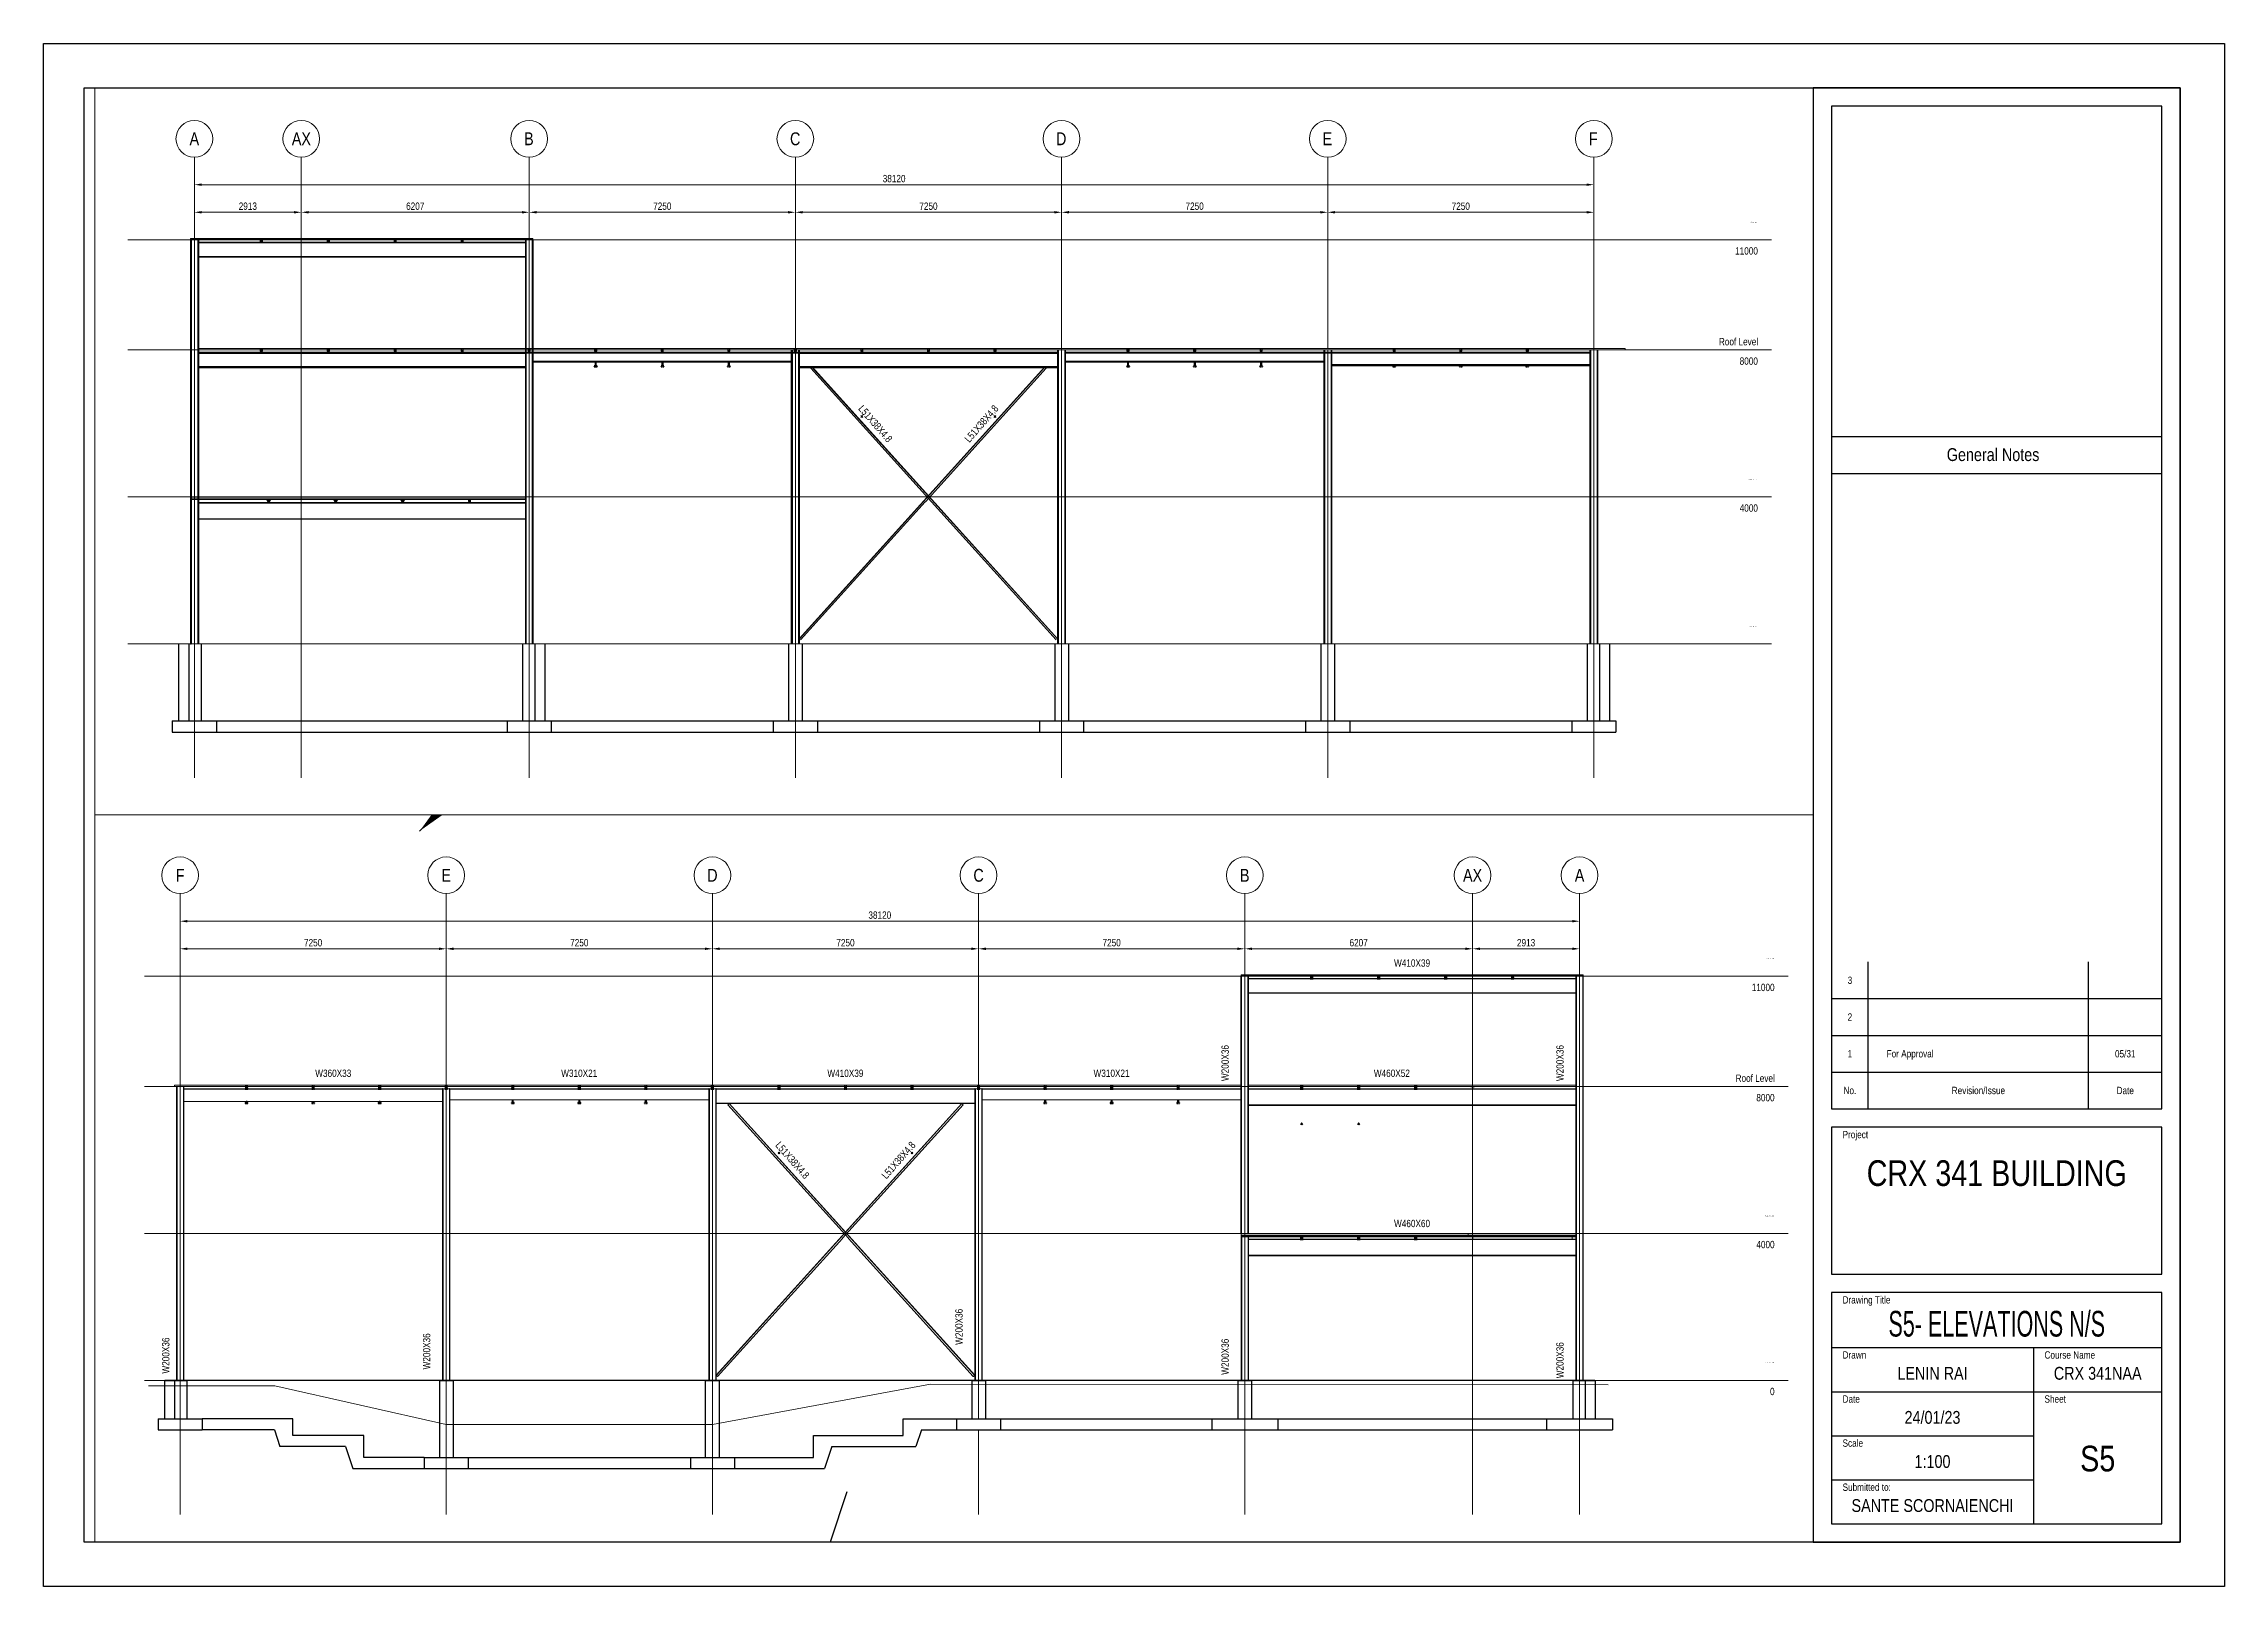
# Paper-space layout 'S5- ELEVATIONS' of a CAD drawing. Header units: millimetres. Extents: x -1 to 593, y -1 to 419.
# The model-space entities are those that its viewports show. They can reach past a viewport. Long polylines and large blocks are cut down to what shows.
import ezdxf
from ezdxf.enums import TextEntityAlignment as Align

# ---------------------------------------------------------------- set-up
doc = ezdxf.new("R2010")
doc.units = ezdxf.units.MM
doc.header["$LTSCALE"] = 10
doc.header["$PDMODE"] = 3
doc.header["$PDSIZE"] = 25
for name, pattern in [('Center', [2, 1.25, -0.25, 0.25, -0.25]), ('Hidden', [0.375, 0.25, -0.125]), ('Hidden2', [0.1875, 0.125, -0.0625]), ('Overhead', [3.96875, 2.38125, -1.5875])]:
    doc.linetypes.add(name, pattern=pattern)
for name, color, linetype, lineweight in [('A-DETL-GENF', 3, 'Continuous', 9), ('A-DETL-LLIN', 3, 'Continuous', 9), ('A-FLOR-LEVL', 6, 'Continuous', 9), ('A-FLOR-OTLN', 6, 'Continuous', 9), ('A-FLOR-OVHD', 8, 'Overhead', 9), ('A-WALL', 2, 'Continuous', 18), ('C-HATCH', 9, 'Continuous', 0), ('C-TOPO', 2, 'Continuous', 9), ('G-ANNOTATIONS', 1, 'Continuous', 9), ('G-BORDER', 4, 'Continuous', 25), ('S-ANNOTATIONS', 1, 'Continuous', 9), ('S-BEAM-STEEL-SECTION', 4, 'Continuous', 20), ('S-COLUMN-STEEL-PLAN', 4, 'Continuous', 50), ('S-COLUMN-STEEL-SECTION', 4, 'Continuous', 25), ('S-CONC INSTRUCTIONS', 210, 'Continuous', 9), ('S-FOOTING', 2, 'Continuous', 25), ('S-FOUNDATION', 1, 'Continuous', 25), ('S-GRID', 6, 'Center', 9)]:
    doc.layers.add(name, color=color, linetype=linetype, lineweight=lineweight)
doc.styles.add('001 Title Text', font='arial.ttf', dxfattribs={"width": 0.8, "height": 3.5})
doc.styles.add('AnnoText', font='arial.ttf', dxfattribs={"width": 0.8, "height": 2})
doc.styles.add('Revit_Arial', font='arial.ttf')
doc.dimstyles.new('DIM', dxfattribs={"dimscale": 1000, "dimtxt": 2, "dimasz": 2, "dimexe": 0.787402, "dimexo": 0.492126, "dimtad": 1, "dimdec": 0, "dimzin": 0, "dimdsep": 46, "dimtxsty": 'Revit_Arial', "dimcen": 0, "dimazin": 0, "dimtfac": 1, "dimtdec": 0, "dimtix": 1, "dimtmove": 0, "dimatfit": 3, "dimfxl": 1, "dimtvp": 1, "dimtfill": 1, "dimtolj": 1, "dimtzin": 0, "dimarcsym": 2})
doc.dimstyles.new('DIM ANNO-LR', dxfattribs={"dimscale": 100, "dimtxt": 2, "dimasz": 2, "dimexe": 1.25, "dimexo": 0.625, "dimtad": 1, "dimdec": 0, "dimzin": 9, "dimdsep": 46, "dimtxsty": 'AnnoText', "dimcen": 2.5, "dimclrd": 256, "dimclre": 256, "dimclrt": 256, "dimadec": 0, "dimazin": 0, "dimtfac": 1, "dimtdec": 0, "dimtix": 1, "dimtmove": 2, "dimatfit": 3, "dimfxl": 1, "dimlwd": -1, "dimlwe": -1, "dimarcsym": 0})
pattern_1 = [(45, (140346.5765, 178821.994), (-6.7352, 6.7352), [])]
pattern_2 = [(45, (142159.0765, 178821.994), (-6.7352, 6.7352), [])]
pattern_3 = [(45, (143971.5765, 178821.994), (-6.7352, 6.7352), [])]
pattern_4 = [(45, (136721.5765, 178821.994), (-6.7352, 6.7352), [])]
pattern_5 = [(45, (134909.0765, 178821.994), (-6.7352, 6.7352), [])]
pattern_6 = [(45, (133096.5765, 178821.994), (-6.7352, 6.7352), [])]
pattern_7 = [(45, (129471.5765, 178821.994), (-6.7352, 6.7352), [])]
pattern_8 = [(45, (127659.0765, 178821.994), (-6.7352, 6.7352), [])]
pattern_9 = [(45, (125846.5765, 178821.994), (-6.7352, 6.7352), [])]
pattern_10 = [(45, (122221.5765, 178821.994), (-6.7352, 6.7352), [])]
pattern_11 = [(45, (120409.0765, 178821.994), (-6.7352, 6.7352), [])]
pattern_12 = [(45, (118596.5765, 178821.994), (-6.7352, 6.7352), [])]
pattern_13 = [(45, (124034.0765, 178821.994), (-6.7352, 6.7352), [])]
pattern_14 = [(45, (131284.0765, 178821.994), (-6.7352, 6.7352), [])]
pattern_15 = [(45, (138534.0765, 178821.994), (-6.7352, 6.7352), [])]
pattern_16 = [(45, (147608.0765, 181821.994), (-6.7352, 6.7352), [])]
pattern_17 = [(45, (149432.0765, 181821.994), (-6.7352, 6.7352), [])]
pattern_18 = [(45, (151256.0765, 181821.994), (-6.7352, 6.7352), [])]
pattern_19 = [(45, (153080.0765, 181821.994), (-6.7352, 6.7352), [])]

psp = doc.layouts.new('S5- ELEVATIONS')

msp = doc.modelspace()

# ---------------------------------------------------------------- texts
at = {"layer": 'A-FLOR-LEVL', "attachment_point": 3, "line_spacing_factor": 0.938532, "style": 'AnnoText', "bg_fill": 3, "box_fill_scale": 1.25, "bg_fill_color": 0, "bg_fill_transparency": 0}
for s, insert, char_height, width in [('\\fArial|b0|i0|c0|p34|;Penthouse Level', (160197.7, 182310.6), 20, 3664.439), ('\\fArial|b0|i0|c0|p34|;Penthouse Level', (276085.5, 182310.6), 20, 3664.439), ('\\fArial|b0|i0|c0|p34|;11000', (160216.5, 181619.4), 200, 1367.865), ('\\fArial|b0|i0|c0|p34|;11000', (276104.3, 181619.4), 200, 1367.865), ('\\fArial|b0|i0|c0|p34|;Roof Level', (160222.3, 179148.3), 200, 2832.626), ('\\fArial|b0|i0|c0|p34|;Roof Level', (276110.1, 179148.3), 200, 2832.626), ('\\fArial|b0|i0|c0|p34|;Second Floor Level', (160197.7, 175310.6), 20, 4233.183), ('\\fArial|b0|i0|c0|p34|;Second Floor Level', (276085.5, 175310.6), 20, 4233.183), ('\\fArial|b0|i0|c0|p34|;4000', (160216.5, 174619.4), 200, 1094.292), ('\\fArial|b0|i0|c0|p34|;4000', (276104.3, 174619.4), 200, 1094.292), ('\\fArial|b0|i0|c0|p34|;Ground Floor Level', (160197.7, 171310.6), 20, 4204.386), ('\\fArial|b0|i0|c0|p34|;Ground Floor Level', (276085.5, 171310.6), 20, 4204.386), ('\\fArial|b0|i0|c0|p34|;0', (160216.5, 170619.4), 200, 273.573)]:
    msp.add_mtext(s, dxfattribs=dict(at, insert=insert, char_height=char_height, width=width))
at = {"layer": 'S-ANNOTATIONS', "char_height": 200, "width": 2156.4, "attachment_point": 2, "line_spacing_factor": 0.938532, "style": 'AnnoText'}
for s, insert in [('\\fArial|b0|i0|c0|p34|;W410X39', (150341.7, 182282.7)), ('\\fArial|b0|i0|c0|p34|;W360X33', (120956.9, 179282.7)), ('\\fArial|b0|i0|c0|p34|;W310X21', (127656.7, 179282.7)), ('\\fArial|b0|i0|c0|p34|;W410X39', (134906.7, 179282.7)), ('\\fArial|b0|i0|c0|p34|;W310X21', (142156.7, 179282.7)), ('\\fArial|b0|i0|c0|p34|;W460X52', (149791.4, 179282.7)), ('\\fArial|b0|i0|c0|p34|;W460X60', (150341.7, 175192.7))]:
    msp.add_mtext(s, dxfattribs=dict(at, insert=insert))
at = {"layer": 'S-ANNOTATIONS', "char_height": 200, "line_spacing_factor": 0.938532, "style": 'AnnoText'}
for s, insert, width, attachment_point, rotation in [('\\fArial|b0|i0|c0|p34|;W200X36', (145150, 178969.7), 2156.4, 1, 90), ('\\fArial|b0|i0|c0|p34|;W200X36', (154270, 178969.7), 2156.4, 1, 90), ('\\fArial|b0|i0|c0|p34|;L51X38X4.8', (133539.5, 176881.9), 2707.2, 2, 311.13785), ('\\fArial|b0|i0|c0|p34|;L51X38X4.8', (136278.7, 176881.9), 2707.2, 2, 48.86215), ('\\fArial|b0|i0|c0|p34|;L51X38X4.8', (252141, 176881.9), 2707.2, 2, 311.13785), ('\\fArial|b0|i0|c0|p34|;L51X38X4.8', (254880.2, 176881.9), 2707.2, 2, 48.86215), ('\\fArial|b0|i0|c0|p34|;W200X36', (137900, 171788.9), 2156.4, 1, 90), ('\\fArial|b0|i0|c0|p34|;W200X36', (116294.9, 171006.7), 2156.4, 1, 90), ('\\fArial|b0|i0|c0|p34|;W200X36', (123400, 171120), 2156.4, 1, 90), ('\\fArial|b0|i0|c0|p34|;W200X36', (145150, 170974.2), 2156.4, 1, 90), ('\\fArial|b0|i0|c0|p34|;W200X36', (154270, 170879.7), 2156.4, 1, 90)]:
    msp.add_mtext(s, dxfattribs=dict(at, insert=insert, width=width, attachment_point=attachment_point, rotation=rotation))
at = {"layer": 'S-GRID', "style": '001 Title Text', "width": 0.8}
for s, p in [('F', (116784.1, 184572)), ('E', (124034.1, 184572)), ('D', (131284.1, 184572)), ('C', (138534.1, 184572)), ('B', (145784.1, 184572)), ('AX', (151990.9, 184572)), ('A', (154904.1, 184572)), ('A', (233515.6, 184572)), ('AX', (236431.3, 184572)), ('B', (242627.8, 184572)), ('C', (249881.6, 184572)), ('D', (257126.3, 184572)), ('E', (264375.7, 184572)), ('F', (271621.5, 184572))]:
    msp.add_text(s, height=350, dxfattribs=at).set_placement(p, align=Align.MIDDLE_CENTER)

# ---------------------------------------------------------------- blocks, each defined once
blk = doc.blocks.new('A2 border and title block')
at = {"layer": 'Defpoints'}
blk.add_lwpolyline([(0, 420), (594, 420), (594, 0), (0, 0)], close=True, dxfattribs=at)
at = {"layer": 'G-BORDER'}
for p, q in [((497, 160), (497, 170)), ((487, 65), (490, 65)), ((542, 65), (542, 17))]:
    blk.add_line(p, q, dxfattribs=at)
for points in [[(11.01, 408), (582, 408), (582, 12), (11.01, 12)], [(482, 12), (582, 12), (582, 408), (482, 408)], [(487, 130), (577, 130), (577, 403), (487, 403)], [(487, 85), (577, 85), (577, 125), (487, 125)], [(487, 17), (577, 17), (577, 80), (487, 80)]]:
    blk.add_lwpolyline(points, close=True, dxfattribs=at)
for points in [[(487, 313), (577, 313)], [(487, 303), (577, 303)], [(497, 130), (497, 170)], [(557, 130), (557, 170)], [(487, 160), (577, 160)], [(487, 150), (577, 150)], [(487, 140), (577, 140)], [(487, 130), (577, 130)], [(487, 65), (577, 65)], [(487, 53), (577, 53)], [(487, 41), (542, 41)], [(487, 29), (542, 29)]]:
    blk.add_lwpolyline(points, dxfattribs=at)
at = {"layer": 'G-ANNOTATIONS', "width": 0.8}
for s, height, style, p in [('General Notes', 3.5, '001 Title Text', (531, 308.11)), ('3', 2, 'AnnoText', (492, 165)), ('2', 2, 'AnnoText', (492, 155)), ('1', 2, 'AnnoText', (492, 145)), ('No.', 2, 'AnnoText', (492, 135)), ('Revision/Issue', 2, 'AnnoText', (527, 135)), ('Date', 2, 'AnnoText', (567, 135))]:
    blk.add_text(s, height=height, dxfattribs=dict(at, style=style)).set_placement(p, align=Align.MIDDLE_CENTER)
at = {"layer": 'G-ANNOTATIONS', "style": 'AnnoText', "width": 0.8}
for s, p in [('Project ', (490, 123)), ('Drawing Title', (490, 78)), ('Drawn', (490, 63)), ('Course Name', (545, 63)), ('Date', (490, 51)), ('Sheet', (545, 51)), ('Scale', (490, 39)), ('Submitted to:', (490, 27))]:
    blk.add_text(s, height=2, dxfattribs=at).set_placement(p, align=Align.MIDDLE_LEFT)
for tag, p in [('REVISION3', (502, 165)), ('REVISION2', (502, 155)), ('REVISION1', (502, 145))]:
    blk.add_attdef(tag, text='', height=2, dxfattribs=at).set_placement(p, align=Align.MIDDLE_LEFT)
at = {"layer": 'G-ANNOTATIONS', "width": 0.8}
for tag, height, style, p in [('DATE3', 2, 'AnnoText', (567, 165)), ('DATE2', 2, 'AnnoText', (567, 155)), ('DATE1', 2, 'AnnoText', (567, 145)), ('DRAWINGTITLE', 7, '001 Title Text', (532, 71.5)), ('YOURNAME', 3.5, '001 Title Text', (514.5, 58)), ('COURSE_NO', 3.5, '001 Title Text', (559.5, 58)), ('DATE', 3.5, '001 Title Text', (514.5, 46)), ('SCALE', 3.5, '001 Title Text', (514.5, 34)), ('SHEET', 7, '001 Title Text', (559.5, 34.79)), ('SUBMITTED_TO', 3.5, '001 Title Text', (514.5, 22))]:
    blk.add_attdef(tag, text='', height=height, dxfattribs=dict(at, style=style)).set_placement(p, align=Align.MIDDLE_CENTER)
blk = doc.blocks.new('*D336')
at = {"layer": 'Defpoints', "color": 0, "transparency": 16777216}
for p in [(116784, 182677), (124034, 182677), (124034, 182571)]:
    blk.add_point(p, dxfattribs=at)
at = {"layer": 'S-ANNOTATIONS', "transparency": 16777216}
for p, q in [((116784, 182615), (116784, 182446)), ((116984, 182571), (123834, 182571)), ((124034, 182615), (124034, 182446))]:
    blk.add_line(p, q, dxfattribs=at)
for points in [[(116984, 182605), (116984, 182538), (116784, 182571)], [(123834, 182605), (123834, 182538), (124034, 182571)]]:
    blk.add_solid(points, dxfattribs=at)
at = {"layer": 'S-ANNOTATIONS', "transparency": 16777216, "insert": (120409, 182736), "char_height": 200, "attachment_point": 5, "style": 'AnnoText'}
blk.add_mtext('7250', dxfattribs=at)
blk = doc.blocks.new('*D337')
at = {"layer": 'Defpoints', "color": 0, "transparency": 16777216}
for p in [(124034, 182677), (131284, 182677), (131284, 182571)]:
    blk.add_point(p, dxfattribs=at)
at = {"layer": 'S-ANNOTATIONS', "transparency": 16777216}
for p, q in [((124034, 182615), (124034, 182446)), ((124234, 182571), (131084, 182571)), ((131284, 182615), (131284, 182446))]:
    blk.add_line(p, q, dxfattribs=at)
for points in [[(124234, 182605), (124234, 182538), (124034, 182571)], [(131084, 182605), (131084, 182538), (131284, 182571)]]:
    blk.add_solid(points, dxfattribs=at)
at = {"layer": 'S-ANNOTATIONS', "transparency": 16777216, "insert": (127659, 182736), "char_height": 200, "attachment_point": 5, "style": 'AnnoText'}
blk.add_mtext('7250', dxfattribs=at)
blk = doc.blocks.new('*D338')
at = {"layer": 'Defpoints', "color": 0, "transparency": 16777216}
for p in [(131284, 182677), (138534, 182677), (138534, 182571)]:
    blk.add_point(p, dxfattribs=at)
at = {"layer": 'S-ANNOTATIONS', "transparency": 16777216}
for p, q in [((131284, 182615), (131284, 182446)), ((131484, 182571), (138334, 182571)), ((138534, 182615), (138534, 182446))]:
    blk.add_line(p, q, dxfattribs=at)
for points in [[(131484, 182605), (131484, 182538), (131284, 182571)], [(138334, 182605), (138334, 182538), (138534, 182571)]]:
    blk.add_solid(points, dxfattribs=at)
at = {"layer": 'S-ANNOTATIONS', "transparency": 16777216, "insert": (134909, 182736), "char_height": 200, "attachment_point": 5, "style": 'AnnoText'}
blk.add_mtext('7250', dxfattribs=at)
blk = doc.blocks.new('*D339')
at = {"layer": 'Defpoints', "color": 0, "transparency": 16777216}
for p in [(138534, 182677), (145784, 182677), (145784, 182571)]:
    blk.add_point(p, dxfattribs=at)
at = {"layer": 'S-ANNOTATIONS', "transparency": 16777216}
for p, q in [((138534, 182615), (138534, 182446)), ((138734, 182571), (145584, 182571)), ((145784, 182615), (145784, 182446))]:
    blk.add_line(p, q, dxfattribs=at)
for points in [[(138734, 182605), (138734, 182538), (138534, 182571)], [(145584, 182605), (145584, 182538), (145784, 182571)]]:
    blk.add_solid(points, dxfattribs=at)
at = {"layer": 'S-ANNOTATIONS', "transparency": 16777216, "insert": (142159, 182736), "char_height": 200, "attachment_point": 5, "style": 'AnnoText'}
blk.add_mtext('7250', dxfattribs=at)
blk = doc.blocks.new('*D340')
at = {"layer": 'Defpoints', "color": 0, "transparency": 16777216}
for p in [(145784, 182677), (151991, 182677), (151991, 182571)]:
    blk.add_point(p, dxfattribs=at)
at = {"layer": 'S-ANNOTATIONS', "transparency": 16777216}
for p, q in [((145784, 182615), (145784, 182446)), ((145984, 182571), (151791, 182571)), ((151991, 182615), (151991, 182446))]:
    blk.add_line(p, q, dxfattribs=at)
for points in [[(145984, 182605), (145984, 182538), (145784, 182571)], [(151791, 182605), (151791, 182538), (151991, 182571)]]:
    blk.add_solid(points, dxfattribs=at)
at = {"layer": 'S-ANNOTATIONS', "transparency": 16777216, "insert": (148887, 182736), "char_height": 200, "attachment_point": 5, "style": 'AnnoText'}
blk.add_mtext('6207', dxfattribs=at)
blk = doc.blocks.new('*D341')
at = {"layer": 'Defpoints', "color": 0, "transparency": 16777216}
for p in [(151991, 182677), (154904, 182677), (154904, 182571)]:
    blk.add_point(p, dxfattribs=at)
at = {"layer": 'S-ANNOTATIONS', "transparency": 16777216}
for p, q in [((151991, 182615), (151991, 182446)), ((152191, 182571), (154704, 182571)), ((154904, 182615), (154904, 182446))]:
    blk.add_line(p, q, dxfattribs=at)
for points in [[(152191, 182605), (152191, 182538), (151991, 182571)], [(154704, 182605), (154704, 182538), (154904, 182571)]]:
    blk.add_solid(points, dxfattribs=at)
at = {"layer": 'S-ANNOTATIONS', "transparency": 16777216, "insert": (153447, 182736), "char_height": 200, "attachment_point": 5, "style": 'AnnoText'}
blk.add_mtext('2913', dxfattribs=at)
blk = doc.blocks.new('*D335')
at = {"layer": 'Defpoints', "color": 0, "transparency": 16777216}
for p in [(116784, 183428), (154904, 183428), (154904, 183322)]:
    blk.add_point(p, dxfattribs=at)
at = {"layer": 'S-ANNOTATIONS', "transparency": 16777216}
for p, q in [((116784, 183366), (116784, 183197)), ((116984, 183322), (154704, 183322)), ((154904, 183366), (154904, 183197))]:
    blk.add_line(p, q, dxfattribs=at)
for points in [[(116984, 183356), (116984, 183289), (116784, 183322)], [(154704, 183356), (154704, 183289), (154904, 183322)]]:
    blk.add_solid(points, dxfattribs=at)
at = {"layer": 'S-ANNOTATIONS', "transparency": 16777216, "insert": (135844, 183487), "char_height": 200, "attachment_point": 5, "style": 'AnnoText'}
blk.add_mtext('38120', dxfattribs=at)
blk = doc.blocks.new('M_K-Series Bar Joist-Section - 18K6-170442-Level 2')
at = {"layer": 'C-HATCH'}
h = blk.add_hatch(dxfattribs=at)
h.set_pattern_fill('ANSI31', color=256, scale=3, style=0)
h.paths.add_polyline_path([(-6.35, 0), (-38.1, 0), (-38.1, -6.35), (-12.7, -6.35), (-12.7, -31.75), (-6.35, -31.75)])
h.paths.add_polyline_path([(38.1, 0), (6.35, 0), (6.35, -31.75), (12.7, -31.75), (12.7, -6.35), (38.1, -6.35)])
h = blk.add_hatch(dxfattribs=at)
h.set_pattern_fill('ANSI31', color=256, scale=3, style=0)
h.paths.add_polyline_path([(-6.35, -32.25), (-12.7, -32.25), (-12.7, -57.65), (-38.1, -57.65), (-38.1, -64), (-6.35, -64)])
h.paths.add_polyline_path([(12.7, -32.25), (6.35, -32.25), (6.35, -64), (38.1, -64), (38.1, -57.65), (12.7, -57.65)])
at = {"layer": 'A-DETL-GENF', "lineweight": 35}
for p, q in [((-6.35, 0), (-38.1, 0)), ((-38.1, 0), (-38.1, -6.35)), ((-6.35, -31.75), (-6.35, 0)), ((6.35, 0), (6.35, -31.75)), ((38.1, 0), (6.35, 0)), ((38.1, -6.35), (38.1, 0)), ((-38.1, -6.35), (-12.7, -6.35)), ((-38.1, -64), (-38.1, -57.65)), ((-38.1, -57.65), (-12.7, -57.65)), ((-38.1, -64), (-6.35, -64)), ((-12.7, -6.35), (-12.7, -31.75)), ((-12.7, -31.75), (-6.35, -31.75)), ((-12.7, -57.65), (-12.7, -32.25)), ((-12.7, -32.25), (-6.35, -32.25)), ((-6.35, -31.75), (-6.35, -64)), ((6.35, -31.75), (12.7, -31.75)), ((6.35, -64), (6.35, -31.75)), ((6.35, -32.25), (12.7, -32.25)), ((6.35, -64), (38.1, -64)), ((12.7, -31.75), (12.7, -6.35)), ((12.7, -6.35), (38.1, -6.35)), ((12.7, -32.25), (12.7, -57.65)), ((12.7, -57.65), (38.1, -57.65)), ((38.1, -57.65), (38.1, -64))]:
    blk.add_line(p, q, dxfattribs=at)
at = {"layer": 'A-DETL-GENF'}
blk.add_arc((0, -19.05), 6.35, 0, 180, dxfattribs=at)
blk = doc.blocks.new('green')
at = {"layer": 'A-DETL-GENF'}
h = blk.add_hatch(dxfattribs=at)
h.set_pattern_fill('ANSI31', color=256, scale=0.3, style=0)
h.set_pattern_definition([(45, (-0.635, 31.5), (-0.67352, 0.67352), [])])
h.paths.add_polyline_path([(-1.27, -10.325), (-1.905, -10.325), (-1.905, -12.865), (-4.445, -12.865), (-4.445, -13.5), (-1.27, -13.5)])
h.paths.add_polyline_path([(0.635, -12.865), (0.635, -10.325), (0, -10.325), (0, -13.5), (3.175, -13.5), (3.175, -12.865)])
at = {"layer": 'A-DETL-GENF', "lineweight": 35}
for p, q in [((-1.27, 0), (-1.27, -10.325)), ((0, -10.325), (0, 0))]:
    blk.add_line(p, q, dxfattribs=at)
at = {"layer": 'A-DETL-GENF', "lineweight": 100}
for p, q in [((-1.905, -12.865), (-4.445, -12.865)), ((-4.445, -12.865), (-4.445, -13.5)), ((-4.445, -13.5), (-1.27, -13.5)), ((-1.905, -10.3), (-1.905, -12.865)), ((-1.27, -10.3), (-1.905, -10.3)), ((-1.27, -13.5), (-1.27, -10.325)), ((0.635, -10.3), (0, -10.3)), ((0, -10.325), (0, -13.5)), ((0, -13.5), (3.175, -13.5)), ((0.635, -12.865), (0.635, -10.3)), ((3.175, -12.865), (0.635, -12.865)), ((3.175, -13.5), (3.175, -12.865))]:
    blk.add_line(p, q, dxfattribs=at)
at = {"layer": 'A-DETL-GENF', "lineweight": 35}
blk.add_arc((-0.635, -11.595), 0.635, 180, 0, dxfattribs=at)
blk = doc.blocks.new('*D637')
at = {"layer": 'Defpoints', "color": 0, "transparency": 16777216}
for p in [(264386, 182677), (264386, 182571), (271636, 182677)]:
    blk.add_point(p, dxfattribs=at)
at = {"layer": 'S-ANNOTATIONS', "transparency": 16777216}
for p, q in [((264386, 182615), (264386, 182446)), ((271436, 182571), (264586, 182571)), ((271636, 182615), (271636, 182446))]:
    blk.add_line(p, q, dxfattribs=at)
for points in [[(264586, 182605), (264586, 182538), (264386, 182571)], [(271436, 182605), (271436, 182538), (271636, 182571)]]:
    blk.add_solid(points, dxfattribs=at)
at = {"layer": 'S-ANNOTATIONS', "transparency": 16777216, "insert": (268011, 182736), "char_height": 200, "attachment_point": 5, "style": 'AnnoText'}
blk.add_mtext('7250', dxfattribs=at)
blk = doc.blocks.new('*D645')
at = {"layer": 'Defpoints', "color": 0, "transparency": 16777216}
for p in [(257136, 182677), (257136, 182571), (264386, 182677)]:
    blk.add_point(p, dxfattribs=at)
at = {"layer": 'S-ANNOTATIONS', "transparency": 16777216}
for p, q in [((257136, 182615), (257136, 182446)), ((264186, 182571), (257336, 182571)), ((264386, 182615), (264386, 182446))]:
    blk.add_line(p, q, dxfattribs=at)
for points in [[(257336, 182605), (257336, 182538), (257136, 182571)], [(264186, 182605), (264186, 182538), (264386, 182571)]]:
    blk.add_solid(points, dxfattribs=at)
at = {"layer": 'S-ANNOTATIONS', "transparency": 16777216, "insert": (260761, 182736), "char_height": 200, "attachment_point": 5, "style": 'AnnoText'}
blk.add_mtext('7250', dxfattribs=at)
blk = doc.blocks.new('*D597')
at = {"layer": 'Defpoints', "color": 0, "transparency": 16777216}
for p in [(249886, 182677), (249886, 182571), (257136, 182677)]:
    blk.add_point(p, dxfattribs=at)
at = {"layer": 'S-ANNOTATIONS', "transparency": 16777216}
for p, q in [((249886, 182615), (249886, 182446)), ((256936, 182571), (250086, 182571)), ((257136, 182615), (257136, 182446))]:
    blk.add_line(p, q, dxfattribs=at)
for points in [[(250086, 182605), (250086, 182538), (249886, 182571)], [(256936, 182605), (256936, 182538), (257136, 182571)]]:
    blk.add_solid(points, dxfattribs=at)
at = {"layer": 'S-ANNOTATIONS', "transparency": 16777216, "insert": (253511, 182736), "char_height": 200, "attachment_point": 5, "style": 'AnnoText'}
blk.add_mtext('7250', dxfattribs=at)
blk = doc.blocks.new('*D605')
at = {"layer": 'Defpoints', "color": 0, "transparency": 16777216}
for p in [(242636, 182677), (242636, 182571), (249886, 182677)]:
    blk.add_point(p, dxfattribs=at)
at = {"layer": 'S-ANNOTATIONS', "transparency": 16777216}
for p, q in [((242636, 182615), (242636, 182446)), ((249686, 182571), (242836, 182571)), ((249886, 182615), (249886, 182446))]:
    blk.add_line(p, q, dxfattribs=at)
for points in [[(242836, 182605), (242836, 182538), (242636, 182571)], [(249686, 182605), (249686, 182538), (249886, 182571)]]:
    blk.add_solid(points, dxfattribs=at)
at = {"layer": 'S-ANNOTATIONS', "transparency": 16777216, "insert": (246261, 182736), "char_height": 200, "attachment_point": 5, "style": 'AnnoText'}
blk.add_mtext('7250', dxfattribs=at)
blk = doc.blocks.new('*D613')
at = {"layer": 'Defpoints', "color": 0, "transparency": 16777216}
for p in [(236429, 182677), (236429, 182571), (242636, 182677)]:
    blk.add_point(p, dxfattribs=at)
at = {"layer": 'S-ANNOTATIONS', "transparency": 16777216}
for p, q in [((236429, 182615), (236429, 182446)), ((242436, 182571), (236629, 182571)), ((242636, 182615), (242636, 182446))]:
    blk.add_line(p, q, dxfattribs=at)
for points in [[(236629, 182605), (236629, 182538), (236429, 182571)], [(242436, 182605), (242436, 182538), (242636, 182571)]]:
    blk.add_solid(points, dxfattribs=at)
at = {"layer": 'S-ANNOTATIONS', "transparency": 16777216, "insert": (239532, 182736), "char_height": 200, "attachment_point": 5, "style": 'AnnoText'}
blk.add_mtext('6207', dxfattribs=at)
blk = doc.blocks.new('*D621')
at = {"layer": 'Defpoints', "color": 0, "transparency": 16777216}
for p in [(233516, 182677), (233516, 182571), (236429, 182677)]:
    blk.add_point(p, dxfattribs=at)
at = {"layer": 'S-ANNOTATIONS', "transparency": 16777216}
for p, q in [((233516, 182615), (233516, 182446)), ((236229, 182571), (233716, 182571)), ((236429, 182615), (236429, 182446))]:
    blk.add_line(p, q, dxfattribs=at)
for points in [[(233716, 182605), (233716, 182538), (233516, 182571)], [(236229, 182605), (236229, 182538), (236429, 182571)]]:
    blk.add_solid(points, dxfattribs=at)
at = {"layer": 'S-ANNOTATIONS', "transparency": 16777216, "insert": (234972, 182736), "char_height": 200, "attachment_point": 5, "style": 'AnnoText'}
blk.add_mtext('2913', dxfattribs=at)
blk = doc.blocks.new('*D629')
at = {"layer": 'Defpoints', "color": 0, "transparency": 16777216}
for p in [(233516, 183428), (233516, 183322), (271636, 183428)]:
    blk.add_point(p, dxfattribs=at)
at = {"layer": 'S-ANNOTATIONS', "transparency": 16777216}
for p, q in [((233516, 183366), (233516, 183197)), ((271436, 183322), (233716, 183322)), ((271636, 183366), (271636, 183197))]:
    blk.add_line(p, q, dxfattribs=at)
for points in [[(233716, 183356), (233716, 183289), (233516, 183322)], [(271436, 183356), (271436, 183289), (271636, 183322)]]:
    blk.add_solid(points, dxfattribs=at)
at = {"layer": 'S-ANNOTATIONS', "transparency": 16777216, "insert": (252576, 183487), "char_height": 200, "attachment_point": 5, "style": 'AnnoText'}
blk.add_mtext('38120', dxfattribs=at)

# ---------------------------------------------------------------- dimensions: what is measured, and where the dimension line sits
at = {"layer": 'S-ANNOTATIONS'}
for base, p1, p2, picture, middle in [((154904.1, 183322.2), (116784.1, 183428.3), (154904.1, 183428.3), '*D335', (135844.1, 183486.9)), ((124034.1, 182571.3), (116784.1, 182677.3), (124034.1, 182677.3), '*D336', (120409.1, 182735.9)), ((131284.1, 182571.3), (124034.1, 182677.3), (131284.1, 182677.3), '*D337', (127659.1, 182735.9)), ((138534.1, 182571.3), (131284.1, 182677.3), (138534.1, 182677.3), '*D338', (134909.1, 182735.9)), ((145784.1, 182571.3), (138534.1, 182677.3), (145784.1, 182677.3), '*D339', (142159.1, 182735.9)), ((151990.9, 182571.3), (145784.1, 182677.3), (151990.9, 182677.3), '*D340', (148887.5, 182735.9)), ((154904.1, 182571.3), (151990.9, 182677.3), (154904.1, 182677.3), '*D341', (153447.5, 182735.9))]:
    dim = msp.add_linear_dim(base=base, p1=p1, p2=p2, dimstyle='DIM ANNO-LR', dxfattribs=at)
    dim.commit()
    dim.dimension.update_dxf_attribs({"geometry": picture, "text_midpoint": middle})
for base, p1, p2, picture, middle in [((233515.6, 183322.2), (271635.6, 183428.3), (233515.6, 183428.3), '*D629', (252575.6, 183486.9)), ((233515.6, 182571.3), (236428.8, 182677.3), (233515.6, 182677.3), '*D621', (234972.2, 182735.9)), ((236428.8, 182571.3), (242635.6, 182677.3), (236428.8, 182677.3), '*D613', (239532.2, 182735.9)), ((242635.6, 182571.3), (249885.6, 182677.3), (242635.6, 182677.3), '*D605', (246260.6, 182735.9)), ((249885.6, 182571.3), (257135.6, 182677.3), (249885.6, 182677.3), '*D597', (253510.6, 182735.9)), ((257135.6, 182571.3), (264385.6, 182677.3), (257135.6, 182677.3), '*D645', (260760.6, 182735.9)), ((264385.6, 182571.3), (271635.6, 182677.3), (264385.6, 182677.3), '*D637', (268010.6, 182735.9))]:
    dim = msp.add_linear_dim(base=base, p1=p1, p2=p2, angle=180, dimstyle='DIM ANNO-LR', dxfattribs=at)
    dim.commit()
    dim.dimension.update_dxf_attribs({"geometry": picture, "text_midpoint": middle})

# ---------------------------------------------------------------- hatches: boundary and pattern name
at = {"layer": 'A-DETL-GENF'}
h = msp.add_hatch(dxfattribs=at)
h.set_pattern_fill('ANSI31', color=256, scale=3, style=0)
h.set_pattern_definition(pattern_16)
h.paths.add_polyline_path([(147601.7, 181822), (147570, 181822), (147570, 181815.6), (147595.4, 181815.6), (147595.4, 181790.2), (147601.7, 181790.2)])
h.paths.add_polyline_path([(147646.2, 181822), (147614.4, 181822), (147614.4, 181790.2), (147620.8, 181790.2), (147620.8, 181815.6), (147646.2, 181815.6)])
h = msp.add_hatch(dxfattribs=at)
h.set_pattern_fill('ANSI31', color=256, scale=3, style=0)
h.set_pattern_definition(pattern_16)
h.paths.add_polyline_path([(147601.7, 181789.7), (147595.4, 181789.7), (147595.4, 181764.3), (147570, 181764.3), (147570, 181758), (147601.7, 181758)])
h.paths.add_polyline_path([(147620.8, 181789.7), (147614.4, 181789.7), (147614.4, 181758), (147646.2, 181758), (147646.2, 181764.3), (147620.8, 181764.3)])
h = msp.add_hatch(dxfattribs=at)
h.set_pattern_fill('ANSI31', color=256, scale=3, style=0)
h.set_pattern_definition(pattern_17)
h.paths.add_polyline_path([(149425.7, 181822), (149394, 181822), (149394, 181815.6), (149419.4, 181815.6), (149419.4, 181790.2), (149425.7, 181790.2)])
h.paths.add_polyline_path([(149470.2, 181822), (149438.4, 181822), (149438.4, 181790.2), (149444.8, 181790.2), (149444.8, 181815.6), (149470.2, 181815.6)])
h = msp.add_hatch(dxfattribs=at)
h.set_pattern_fill('ANSI31', color=256, scale=3, style=0)
h.set_pattern_definition(pattern_17)
h.paths.add_polyline_path([(149425.7, 181789.7), (149419.4, 181789.7), (149419.4, 181764.3), (149394, 181764.3), (149394, 181758), (149425.7, 181758)])
h.paths.add_polyline_path([(149444.8, 181789.7), (149438.4, 181789.7), (149438.4, 181758), (149470.2, 181758), (149470.2, 181764.3), (149444.8, 181764.3)])
h = msp.add_hatch(dxfattribs=at)
h.set_pattern_fill('ANSI31', color=256, scale=3, style=0)
h.set_pattern_definition(pattern_18)
h.paths.add_polyline_path([(151249.7, 181822), (151218, 181822), (151218, 181815.6), (151243.4, 181815.6), (151243.4, 181790.2), (151249.7, 181790.2)])
h.paths.add_polyline_path([(151294.2, 181822), (151262.4, 181822), (151262.4, 181790.2), (151268.8, 181790.2), (151268.8, 181815.6), (151294.2, 181815.6)])
h = msp.add_hatch(dxfattribs=at)
h.set_pattern_fill('ANSI31', color=256, scale=3, style=0)
h.set_pattern_definition(pattern_18)
h.paths.add_polyline_path([(151249.7, 181789.7), (151243.4, 181789.7), (151243.4, 181764.3), (151218, 181764.3), (151218, 181758), (151249.7, 181758)])
h.paths.add_polyline_path([(151268.8, 181789.7), (151262.4, 181789.7), (151262.4, 181758), (151294.2, 181758), (151294.2, 181764.3), (151268.8, 181764.3)])
h = msp.add_hatch(dxfattribs=at)
h.set_pattern_fill('ANSI31', color=256, scale=3, style=0)
h.set_pattern_definition(pattern_19)
h.paths.add_polyline_path([(153073.7, 181822), (153042, 181822), (153042, 181815.6), (153067.4, 181815.6), (153067.4, 181790.2), (153073.7, 181790.2)])
h.paths.add_polyline_path([(153118.2, 181822), (153086.4, 181822), (153086.4, 181790.2), (153092.8, 181790.2), (153092.8, 181815.6), (153118.2, 181815.6)])
h = msp.add_hatch(dxfattribs=at)
h.set_pattern_fill('ANSI31', color=256, scale=3, style=0)
h.set_pattern_definition(pattern_19)
h.paths.add_polyline_path([(153073.7, 181789.7), (153067.4, 181789.7), (153067.4, 181764.3), (153042, 181764.3), (153042, 181758), (153073.7, 181758)])
h.paths.add_polyline_path([(153092.8, 181789.7), (153086.4, 181789.7), (153086.4, 181758), (153118.2, 181758), (153118.2, 181764.3), (153092.8, 181764.3)])
h = msp.add_hatch(dxfattribs=at)
h.set_pattern_fill('ANSI31', color=256, scale=3, style=0)
h.set_pattern_definition(pattern_12)
h.paths.add_polyline_path([(118590.2, 178822), (118558.5, 178822), (118558.5, 178815.6), (118583.9, 178815.6), (118583.9, 178790.2), (118590.2, 178790.2)])
h.paths.add_polyline_path([(118634.7, 178822), (118602.9, 178822), (118602.9, 178790.2), (118609.3, 178790.2), (118609.3, 178815.6), (118634.7, 178815.6)])
h = msp.add_hatch(dxfattribs=at)
h.set_pattern_fill('ANSI31', color=256, scale=3, style=0)
h.set_pattern_definition(pattern_11)
h.paths.add_polyline_path([(120402.7, 178822), (120371, 178822), (120371, 178815.6), (120396.4, 178815.6), (120396.4, 178790.2), (120402.7, 178790.2)])
h.paths.add_polyline_path([(120447.2, 178822), (120415.4, 178822), (120415.4, 178790.2), (120421.8, 178790.2), (120421.8, 178815.6), (120447.2, 178815.6)])
h = msp.add_hatch(dxfattribs=at)
h.set_pattern_fill('ANSI31', color=256, scale=3, style=0)
h.set_pattern_definition(pattern_10)
h.paths.add_polyline_path([(122215.2, 178822), (122183.5, 178822), (122183.5, 178815.6), (122208.9, 178815.6), (122208.9, 178790.2), (122215.2, 178790.2)])
h.paths.add_polyline_path([(122259.7, 178822), (122227.9, 178822), (122227.9, 178790.2), (122234.3, 178790.2), (122234.3, 178815.6), (122259.7, 178815.6)])
h = msp.add_hatch(dxfattribs=at)
h.set_pattern_fill('ANSI31', color=256, scale=3, style=0)
h.set_pattern_definition(pattern_13)
h.paths.add_polyline_path([(124027.7, 178822), (123996, 178822), (123996, 178815.6), (124021.4, 178815.6), (124021.4, 178790.2), (124027.7, 178790.2)])
h.paths.add_polyline_path([(124072.2, 178822), (124040.4, 178822), (124040.4, 178790.2), (124046.8, 178790.2), (124046.8, 178815.6), (124072.2, 178815.6)])
h = msp.add_hatch(dxfattribs=at)
h.set_pattern_fill('ANSI31', color=256, scale=3, style=0)
h.set_pattern_definition(pattern_9)
h.paths.add_polyline_path([(125840.2, 178822), (125808.5, 178822), (125808.5, 178815.6), (125833.9, 178815.6), (125833.9, 178790.2), (125840.2, 178790.2)])
h.paths.add_polyline_path([(125884.7, 178822), (125852.9, 178822), (125852.9, 178790.2), (125859.3, 178790.2), (125859.3, 178815.6), (125884.7, 178815.6)])
h = msp.add_hatch(dxfattribs=at)
h.set_pattern_fill('ANSI31', color=256, scale=3, style=0)
h.set_pattern_definition(pattern_8)
h.paths.add_polyline_path([(127652.7, 178822), (127621, 178822), (127621, 178815.6), (127646.4, 178815.6), (127646.4, 178790.2), (127652.7, 178790.2)])
h.paths.add_polyline_path([(127697.2, 178822), (127665.4, 178822), (127665.4, 178790.2), (127671.8, 178790.2), (127671.8, 178815.6), (127697.2, 178815.6)])
h = msp.add_hatch(dxfattribs=at)
h.set_pattern_fill('ANSI31', color=256, scale=3, style=0)
h.set_pattern_definition(pattern_7)
h.paths.add_polyline_path([(129465.2, 178822), (129433.5, 178822), (129433.5, 178815.6), (129458.9, 178815.6), (129458.9, 178790.2), (129465.2, 178790.2)])
h.paths.add_polyline_path([(129509.7, 178822), (129477.9, 178822), (129477.9, 178790.2), (129484.3, 178790.2), (129484.3, 178815.6), (129509.7, 178815.6)])
h = msp.add_hatch(dxfattribs=at)
h.set_pattern_fill('ANSI31', color=256, scale=3, style=0)
h.set_pattern_definition(pattern_14)
h.paths.add_polyline_path([(131277.7, 178822), (131246, 178822), (131246, 178815.6), (131271.4, 178815.6), (131271.4, 178790.2), (131277.7, 178790.2)])
h.paths.add_polyline_path([(131322.2, 178822), (131290.4, 178822), (131290.4, 178790.2), (131296.8, 178790.2), (131296.8, 178815.6), (131322.2, 178815.6)])
h = msp.add_hatch(dxfattribs=at)
h.set_pattern_fill('ANSI31', color=256, scale=3, style=0)
h.set_pattern_definition(pattern_6)
h.paths.add_polyline_path([(133090.2, 178822), (133058.5, 178822), (133058.5, 178815.6), (133083.9, 178815.6), (133083.9, 178790.2), (133090.2, 178790.2)])
h.paths.add_polyline_path([(133134.7, 178822), (133102.9, 178822), (133102.9, 178790.2), (133109.3, 178790.2), (133109.3, 178815.6), (133134.7, 178815.6)])
h = msp.add_hatch(dxfattribs=at)
h.set_pattern_fill('ANSI31', color=256, scale=3, style=0)
h.set_pattern_definition(pattern_5)
h.paths.add_polyline_path([(134902.7, 178822), (134871, 178822), (134871, 178815.6), (134896.4, 178815.6), (134896.4, 178790.2), (134902.7, 178790.2)])
h.paths.add_polyline_path([(134947.2, 178822), (134915.4, 178822), (134915.4, 178790.2), (134921.8, 178790.2), (134921.8, 178815.6), (134947.2, 178815.6)])
h = msp.add_hatch(dxfattribs=at)
h.set_pattern_fill('ANSI31', color=256, scale=3, style=0)
h.set_pattern_definition(pattern_4)
h.paths.add_polyline_path([(136715.2, 178822), (136683.5, 178822), (136683.5, 178815.6), (136708.9, 178815.6), (136708.9, 178790.2), (136715.2, 178790.2)])
h.paths.add_polyline_path([(136759.7, 178822), (136727.9, 178822), (136727.9, 178790.2), (136734.3, 178790.2), (136734.3, 178815.6), (136759.7, 178815.6)])
h = msp.add_hatch(dxfattribs=at)
h.set_pattern_fill('ANSI31', color=256, scale=3, style=0)
h.set_pattern_definition(pattern_15)
h.paths.add_polyline_path([(138527.7, 178822), (138496, 178822), (138496, 178815.6), (138521.4, 178815.6), (138521.4, 178790.2), (138527.7, 178790.2)])
h.paths.add_polyline_path([(138572.2, 178822), (138540.4, 178822), (138540.4, 178790.2), (138546.8, 178790.2), (138546.8, 178815.6), (138572.2, 178815.6)])
h = msp.add_hatch(dxfattribs=at)
h.set_pattern_fill('ANSI31', color=256, scale=3, style=0)
h.set_pattern_definition(pattern_1)
h.paths.add_polyline_path([(140340.2, 178822), (140308.5, 178822), (140308.5, 178815.6), (140333.9, 178815.6), (140333.9, 178790.2), (140340.2, 178790.2)])
h.paths.add_polyline_path([(140384.7, 178822), (140352.9, 178822), (140352.9, 178790.2), (140359.3, 178790.2), (140359.3, 178815.6), (140384.7, 178815.6)])
h = msp.add_hatch(dxfattribs=at)
h.set_pattern_fill('ANSI31', color=256, scale=3, style=0)
h.set_pattern_definition(pattern_2)
h.paths.add_polyline_path([(142152.7, 178822), (142121, 178822), (142121, 178815.6), (142146.4, 178815.6), (142146.4, 178790.2), (142152.7, 178790.2)])
h.paths.add_polyline_path([(142197.2, 178822), (142165.4, 178822), (142165.4, 178790.2), (142171.8, 178790.2), (142171.8, 178815.6), (142197.2, 178815.6)])
h = msp.add_hatch(dxfattribs=at)
h.set_pattern_fill('ANSI31', color=256, scale=3, style=0)
h.set_pattern_definition(pattern_3)
h.paths.add_polyline_path([(143965.2, 178822), (143933.5, 178822), (143933.5, 178815.6), (143958.9, 178815.6), (143958.9, 178790.2), (143965.2, 178790.2)])
h.paths.add_polyline_path([(144009.7, 178822), (143977.9, 178822), (143977.9, 178790.2), (143984.3, 178790.2), (143984.3, 178815.6), (144009.7, 178815.6)])
h = msp.add_hatch(dxfattribs=at)
h.set_pattern_fill('ANSI31', color=256, scale=3, style=0)
h.set_pattern_definition([(45, (-3103.39, 0), (-6.7351921, 6.7351921), [])])
h.paths.add_polyline_path([(147329.4, 178822), (147297.7, 178822), (147297.7, 178815.6), (147323.1, 178815.6), (147323.1, 178790.2), (147329.4, 178790.2)])
h.paths.add_polyline_path([(147373.9, 178822), (147342.1, 178822), (147342.1, 178790.2), (147348.5, 178790.2), (147348.5, 178815.6), (147373.9, 178815.6)])
h = msp.add_hatch(dxfattribs=at)
h.set_pattern_fill('ANSI31', color=256, scale=3, style=0)
h.set_pattern_definition([(45, (-1551.695, 0), (-6.7351921, 6.7351921), [])])
h.paths.add_polyline_path([(148881.1, 178822), (148849.4, 178822), (148849.4, 178815.6), (148874.8, 178815.6), (148874.8, 178790.2), (148881.1, 178790.2)])
h.paths.add_polyline_path([(148925.6, 178822), (148893.8, 178822), (148893.8, 178790.2), (148900.2, 178790.2), (148900.2, 178815.6), (148925.6, 178815.6)])
h = msp.add_hatch(dxfattribs=at)
h.set_pattern_fill('ANSI31', color=256, scale=3, style=0)
h.paths.add_polyline_path([(150432.8, 178822), (150401.1, 178822), (150401.1, 178815.6), (150426.5, 178815.6), (150426.5, 178790.2), (150432.8, 178790.2)])
h.paths.add_polyline_path([(150477.3, 178822), (150445.5, 178822), (150445.5, 178790.2), (150451.9, 178790.2), (150451.9, 178815.6), (150477.3, 178815.6)])
h = msp.add_hatch(dxfattribs=at)
h.set_pattern_fill('ANSI31', color=256, scale=3, style=0)
h.set_pattern_definition(pattern_12)
h.paths.add_polyline_path([(118590.2, 178789.7), (118583.9, 178789.7), (118583.9, 178764.3), (118558.5, 178764.3), (118558.5, 178758), (118590.2, 178758)])
h.paths.add_polyline_path([(118609.3, 178789.7), (118602.9, 178789.7), (118602.9, 178758), (118634.7, 178758), (118634.7, 178764.3), (118609.3, 178764.3)])
h = msp.add_hatch(dxfattribs=at)
h.set_pattern_fill('ANSI31', color=256, scale=3, style=0)
h.set_pattern_definition(pattern_12)
h.paths.add_polyline_path([(118590.2, 178403.7), (118583.9, 178403.7), (118583.9, 178378.3), (118558.5, 178378.3), (118558.5, 178372), (118590.2, 178372)])
h.paths.add_polyline_path([(118634.7, 178378.3), (118609.3, 178378.3), (118609.3, 178403.7), (118602.9, 178403.7), (118602.9, 178372), (118634.7, 178372)])
h = msp.add_hatch(dxfattribs=at)
h.set_pattern_fill('ANSI31', color=256, scale=3, style=0)
h.set_pattern_definition(pattern_11)
h.paths.add_polyline_path([(120402.7, 178789.7), (120396.4, 178789.7), (120396.4, 178764.3), (120371, 178764.3), (120371, 178758), (120402.7, 178758)])
h.paths.add_polyline_path([(120421.8, 178789.7), (120415.4, 178789.7), (120415.4, 178758), (120447.2, 178758), (120447.2, 178764.3), (120421.8, 178764.3)])
h = msp.add_hatch(dxfattribs=at)
h.set_pattern_fill('ANSI31', color=256, scale=3, style=0)
h.set_pattern_definition(pattern_11)
h.paths.add_polyline_path([(120402.7, 178403.7), (120396.4, 178403.7), (120396.4, 178378.3), (120371, 178378.3), (120371, 178372), (120402.7, 178372)])
h.paths.add_polyline_path([(120447.2, 178378.3), (120421.8, 178378.3), (120421.8, 178403.7), (120415.4, 178403.7), (120415.4, 178372), (120447.2, 178372)])
h = msp.add_hatch(dxfattribs=at)
h.set_pattern_fill('ANSI31', color=256, scale=3, style=0)
h.set_pattern_definition(pattern_10)
h.paths.add_polyline_path([(122215.2, 178789.7), (122208.9, 178789.7), (122208.9, 178764.3), (122183.5, 178764.3), (122183.5, 178758), (122215.2, 178758)])
h.paths.add_polyline_path([(122234.3, 178789.7), (122227.9, 178789.7), (122227.9, 178758), (122259.7, 178758), (122259.7, 178764.3), (122234.3, 178764.3)])
h = msp.add_hatch(dxfattribs=at)
h.set_pattern_fill('ANSI31', color=256, scale=3, style=0)
h.set_pattern_definition(pattern_10)
h.paths.add_polyline_path([(122215.2, 178403.7), (122208.9, 178403.7), (122208.9, 178378.3), (122183.5, 178378.3), (122183.5, 178372), (122215.2, 178372)])
h.paths.add_polyline_path([(122259.7, 178378.3), (122234.3, 178378.3), (122234.3, 178403.7), (122227.9, 178403.7), (122227.9, 178372), (122259.7, 178372)])
h = msp.add_hatch(dxfattribs=at)
h.set_pattern_fill('ANSI31', color=256, scale=3, style=0)
h.set_pattern_definition(pattern_13)
h.paths.add_polyline_path([(124027.7, 178789.7), (124021.4, 178789.7), (124021.4, 178764.3), (123996, 178764.3), (123996, 178758), (124027.7, 178758)])
h.paths.add_polyline_path([(124046.8, 178789.7), (124040.4, 178789.7), (124040.4, 178758), (124072.2, 178758), (124072.2, 178764.3), (124046.8, 178764.3)])
h = msp.add_hatch(dxfattribs=at)
h.set_pattern_fill('ANSI31', color=256, scale=3, style=0)
h.set_pattern_definition(pattern_9)
h.paths.add_polyline_path([(125840.2, 178789.7), (125833.9, 178789.7), (125833.9, 178764.3), (125808.5, 178764.3), (125808.5, 178758), (125840.2, 178758)])
h.paths.add_polyline_path([(125859.3, 178789.7), (125852.9, 178789.7), (125852.9, 178758), (125884.7, 178758), (125884.7, 178764.3), (125859.3, 178764.3)])
h = msp.add_hatch(dxfattribs=at)
h.set_pattern_fill('ANSI31', color=256, scale=3, style=0)
h.set_pattern_definition(pattern_9)
h.paths.add_polyline_path([(125840.2, 178403.7), (125833.9, 178403.7), (125833.9, 178378.3), (125808.5, 178378.3), (125808.5, 178372), (125840.2, 178372)])
h.paths.add_polyline_path([(125884.7, 178378.3), (125859.3, 178378.3), (125859.3, 178403.7), (125852.9, 178403.7), (125852.9, 178372), (125884.7, 178372)])
h = msp.add_hatch(dxfattribs=at)
h.set_pattern_fill('ANSI31', color=256, scale=3, style=0)
h.set_pattern_definition(pattern_8)
h.paths.add_polyline_path([(127652.7, 178789.7), (127646.4, 178789.7), (127646.4, 178764.3), (127621, 178764.3), (127621, 178758), (127652.7, 178758)])
h.paths.add_polyline_path([(127671.8, 178789.7), (127665.4, 178789.7), (127665.4, 178758), (127697.2, 178758), (127697.2, 178764.3), (127671.8, 178764.3)])
h = msp.add_hatch(dxfattribs=at)
h.set_pattern_fill('ANSI31', color=256, scale=3, style=0)
h.set_pattern_definition(pattern_8)
h.paths.add_polyline_path([(127652.7, 178403.7), (127646.4, 178403.7), (127646.4, 178378.3), (127621, 178378.3), (127621, 178372), (127652.7, 178372)])
h.paths.add_polyline_path([(127697.2, 178378.3), (127671.8, 178378.3), (127671.8, 178403.7), (127665.4, 178403.7), (127665.4, 178372), (127697.2, 178372)])
h = msp.add_hatch(dxfattribs=at)
h.set_pattern_fill('ANSI31', color=256, scale=3, style=0)
h.set_pattern_definition(pattern_7)
h.paths.add_polyline_path([(129465.2, 178789.7), (129458.9, 178789.7), (129458.9, 178764.3), (129433.5, 178764.3), (129433.5, 178758), (129465.2, 178758)])
h.paths.add_polyline_path([(129484.3, 178789.7), (129477.9, 178789.7), (129477.9, 178758), (129509.7, 178758), (129509.7, 178764.3), (129484.3, 178764.3)])
h = msp.add_hatch(dxfattribs=at)
h.set_pattern_fill('ANSI31', color=256, scale=3, style=0)
h.set_pattern_definition(pattern_7)
h.paths.add_polyline_path([(129465.2, 178403.7), (129458.9, 178403.7), (129458.9, 178378.3), (129433.5, 178378.3), (129433.5, 178372), (129465.2, 178372)])
h.paths.add_polyline_path([(129509.7, 178378.3), (129484.3, 178378.3), (129484.3, 178403.7), (129477.9, 178403.7), (129477.9, 178372), (129509.7, 178372)])
h = msp.add_hatch(dxfattribs=at)
h.set_pattern_fill('ANSI31', color=256, scale=3, style=0)
h.set_pattern_definition(pattern_14)
h.paths.add_polyline_path([(131277.7, 178789.7), (131271.4, 178789.7), (131271.4, 178764.3), (131246, 178764.3), (131246, 178758), (131277.7, 178758)])
h.paths.add_polyline_path([(131296.8, 178789.7), (131290.4, 178789.7), (131290.4, 178758), (131322.2, 178758), (131322.2, 178764.3), (131296.8, 178764.3)])
h = msp.add_hatch(dxfattribs=at)
h.set_pattern_fill('ANSI31', color=256, scale=3, style=0)
h.set_pattern_definition(pattern_6)
h.paths.add_polyline_path([(133090.2, 178789.7), (133083.9, 178789.7), (133083.9, 178764.3), (133058.5, 178764.3), (133058.5, 178758), (133090.2, 178758)])
h.paths.add_polyline_path([(133109.3, 178789.7), (133102.9, 178789.7), (133102.9, 178758), (133134.7, 178758), (133134.7, 178764.3), (133109.3, 178764.3)])
h = msp.add_hatch(dxfattribs=at)
h.set_pattern_fill('ANSI31', color=256, scale=3, style=0)
h.set_pattern_definition(pattern_5)
h.paths.add_polyline_path([(134902.7, 178789.7), (134896.4, 178789.7), (134896.4, 178764.3), (134871, 178764.3), (134871, 178758), (134902.7, 178758)])
h.paths.add_polyline_path([(134921.8, 178789.7), (134915.4, 178789.7), (134915.4, 178758), (134947.2, 178758), (134947.2, 178764.3), (134921.8, 178764.3)])
h = msp.add_hatch(dxfattribs=at)
h.set_pattern_fill('ANSI31', color=256, scale=3, style=0)
h.set_pattern_definition(pattern_4)
h.paths.add_polyline_path([(136715.2, 178789.7), (136708.9, 178789.7), (136708.9, 178764.3), (136683.5, 178764.3), (136683.5, 178758), (136715.2, 178758)])
h.paths.add_polyline_path([(136734.3, 178789.7), (136727.9, 178789.7), (136727.9, 178758), (136759.7, 178758), (136759.7, 178764.3), (136734.3, 178764.3)])
h = msp.add_hatch(dxfattribs=at)
h.set_pattern_fill('ANSI31', color=256, scale=3, style=0)
h.set_pattern_definition(pattern_15)
h.paths.add_polyline_path([(138527.7, 178789.7), (138521.4, 178789.7), (138521.4, 178764.3), (138496, 178764.3), (138496, 178758), (138527.7, 178758)])
h.paths.add_polyline_path([(138546.8, 178789.7), (138540.4, 178789.7), (138540.4, 178758), (138572.2, 178758), (138572.2, 178764.3), (138546.8, 178764.3)])
h = msp.add_hatch(dxfattribs=at)
h.set_pattern_fill('ANSI31', color=256, scale=3, style=0)
h.set_pattern_definition(pattern_1)
h.paths.add_polyline_path([(140340.2, 178789.7), (140333.9, 178789.7), (140333.9, 178764.3), (140308.5, 178764.3), (140308.5, 178758), (140340.2, 178758)])
h.paths.add_polyline_path([(140359.3, 178789.7), (140352.9, 178789.7), (140352.9, 178758), (140384.7, 178758), (140384.7, 178764.3), (140359.3, 178764.3)])
h = msp.add_hatch(dxfattribs=at)
h.set_pattern_fill('ANSI31', color=256, scale=3, style=0)
h.set_pattern_definition(pattern_1)
h.paths.add_polyline_path([(140340.2, 178403.7), (140333.9, 178403.7), (140333.9, 178378.3), (140308.5, 178378.3), (140308.5, 178372), (140340.2, 178372)])
h.paths.add_polyline_path([(140384.7, 178378.3), (140359.3, 178378.3), (140359.3, 178403.7), (140352.9, 178403.7), (140352.9, 178372), (140384.7, 178372)])
h = msp.add_hatch(dxfattribs=at)
h.set_pattern_fill('ANSI31', color=256, scale=3, style=0)
h.set_pattern_definition(pattern_2)
h.paths.add_polyline_path([(142152.7, 178789.7), (142146.4, 178789.7), (142146.4, 178764.3), (142121, 178764.3), (142121, 178758), (142152.7, 178758)])
h.paths.add_polyline_path([(142171.8, 178789.7), (142165.4, 178789.7), (142165.4, 178758), (142197.2, 178758), (142197.2, 178764.3), (142171.8, 178764.3)])
h = msp.add_hatch(dxfattribs=at)
h.set_pattern_fill('ANSI31', color=256, scale=3, style=0)
h.set_pattern_definition(pattern_2)
h.paths.add_polyline_path([(142152.7, 178403.7), (142146.4, 178403.7), (142146.4, 178378.3), (142121, 178378.3), (142121, 178372), (142152.7, 178372)])
h.paths.add_polyline_path([(142197.2, 178378.3), (142171.8, 178378.3), (142171.8, 178403.7), (142165.4, 178403.7), (142165.4, 178372), (142197.2, 178372)])
h = msp.add_hatch(dxfattribs=at)
h.set_pattern_fill('ANSI31', color=256, scale=3, style=0)
h.set_pattern_definition(pattern_3)
h.paths.add_polyline_path([(143965.2, 178789.7), (143958.9, 178789.7), (143958.9, 178764.3), (143933.5, 178764.3), (143933.5, 178758), (143965.2, 178758)])
h.paths.add_polyline_path([(143984.3, 178789.7), (143977.9, 178789.7), (143977.9, 178758), (144009.7, 178758), (144009.7, 178764.3), (143984.3, 178764.3)])
h = msp.add_hatch(dxfattribs=at)
h.set_pattern_fill('ANSI31', color=256, scale=3, style=0)
h.set_pattern_definition(pattern_3)
h.paths.add_polyline_path([(143965.2, 178403.7), (143958.9, 178403.7), (143958.9, 178378.3), (143933.5, 178378.3), (143933.5, 178372), (143965.2, 178372)])
h.paths.add_polyline_path([(144009.7, 178378.3), (143984.3, 178378.3), (143984.3, 178403.7), (143977.9, 178403.7), (143977.9, 178372), (144009.7, 178372)])
h = msp.add_hatch(dxfattribs=at)
h.set_pattern_fill('ANSI31', color=256, scale=3, style=0)
h.set_pattern_definition([(45, (147335.771, 178821.994), (-6.7352, 6.7352), [])])
h.paths.add_polyline_path([(147329.4, 178789.7), (147323.1, 178789.7), (147323.1, 178764.3), (147297.7, 178764.3), (147297.7, 178758), (147329.4, 178758)])
h.paths.add_polyline_path([(147348.5, 178789.7), (147342.1, 178789.7), (147342.1, 178758), (147373.9, 178758), (147373.9, 178764.3), (147348.5, 178764.3)])
h = msp.add_hatch(dxfattribs=at)
h.set_pattern_fill('ANSI31', color=256, scale=3, style=0)
h.set_pattern_definition([(45, (148887.466, 178821.994), (-6.7352, 6.7352), [])])
h.paths.add_polyline_path([(148881.1, 178789.7), (148874.8, 178789.7), (148874.8, 178764.3), (148849.4, 178764.3), (148849.4, 178758), (148881.1, 178758)])
h.paths.add_polyline_path([(148900.2, 178789.7), (148893.8, 178789.7), (148893.8, 178758), (148925.6, 178758), (148925.6, 178764.3), (148900.2, 178764.3)])
h = msp.add_hatch(dxfattribs=at)
h.set_pattern_fill('ANSI31', color=256, scale=3, style=0)
h.set_pattern_definition([(45, (150439.161, 178821.994), (-6.7352, 6.7352), [])])
h.paths.add_polyline_path([(150432.8, 178789.7), (150426.5, 178789.7), (150426.5, 178764.3), (150401.1, 178764.3), (150401.1, 178758), (150432.8, 178758)])
h.paths.add_polyline_path([(150451.9, 178789.7), (150445.5, 178789.7), (150445.5, 178758), (150477.3, 178758), (150477.3, 178764.3), (150451.9, 178764.3)])
h = msp.add_hatch(dxfattribs=at)
h.set_pattern_fill('ANSI31', color=256, scale=3, style=0)
h.set_pattern_definition([(45, (266198.122, 178821.994), (-6.7352, 6.7352), [])])
h.paths.add_polyline_path([(266191.8, 178403.7), (266185.4, 178403.7), (266185.4, 178378.3), (266160, 178378.3), (266160, 178372), (266191.8, 178372)])
h.paths.add_polyline_path([(266210.8, 178378.3), (266210.8, 178403.7), (266204.5, 178403.7), (266204.5, 178372), (266236.2, 178372), (266236.2, 178378.3)])
h = msp.add_hatch(dxfattribs=at)
h.set_pattern_fill('ANSI31', color=256, scale=3, style=0)
h.set_pattern_definition([(45, (268010.622, 178821.994), (-6.7352, 6.7352), [])])
h.paths.add_polyline_path([(268004.3, 178403.7), (267997.9, 178403.7), (267997.9, 178378.3), (267972.5, 178378.3), (267972.5, 178372), (268004.3, 178372)])
h.paths.add_polyline_path([(268023.3, 178378.3), (268023.3, 178403.7), (268017, 178403.7), (268017, 178372), (268048.7, 178372), (268048.7, 178378.3)])
h = msp.add_hatch(dxfattribs=at)
h.set_pattern_fill('ANSI31', color=256, scale=3, style=0)
h.set_pattern_definition([(45, (269819.312, 178821.994), (-6.7352, 6.7352), [])])
h.paths.add_polyline_path([(269813, 178403.7), (269806.6, 178403.7), (269806.6, 178378.3), (269781.2, 178378.3), (269781.2, 178372), (269813, 178372)])
h.paths.add_polyline_path([(269832, 178378.3), (269832, 178403.7), (269825.7, 178403.7), (269825.7, 178372), (269857.4, 178372), (269857.4, 178378.3)])
h = msp.add_hatch(dxfattribs=at)
h.set_pattern_fill('ANSI31', color=256, scale=3, style=0)
h.set_pattern_definition([(45, (-3103.39, -4090), (-6.7351921, 6.7351921), [])])
h.paths.add_polyline_path([(147329.4, 174732), (147297.7, 174732), (147297.7, 174725.6), (147323.1, 174725.6), (147323.1, 174700.2), (147329.4, 174700.2)])
h.paths.add_polyline_path([(147373.9, 174732), (147342.1, 174732), (147342.1, 174700.2), (147348.5, 174700.2), (147348.5, 174725.6), (147373.9, 174725.6)])
h = msp.add_hatch(dxfattribs=at)
h.set_pattern_fill('ANSI31', color=256, scale=3, style=0)
h.set_pattern_definition([(45, (147335.771, 174731.994), (-6.7352, 6.7352), [])])
h.paths.add_polyline_path([(147329.4, 174699.7), (147323.1, 174699.7), (147323.1, 174674.3), (147297.7, 174674.3), (147297.7, 174668), (147329.4, 174668)])
h.paths.add_polyline_path([(147348.5, 174699.7), (147342.1, 174699.7), (147342.1, 174668), (147373.9, 174668), (147373.9, 174674.3), (147348.5, 174674.3)])
h = msp.add_hatch(dxfattribs=at)
h.set_pattern_fill('ANSI31', color=256, scale=3, style=0)
h.set_pattern_definition([(45, (-1551.695, -4090), (-6.7351921, 6.7351921), [])])
h.paths.add_polyline_path([(148881.1, 174732), (148849.4, 174732), (148849.4, 174725.6), (148874.8, 174725.6), (148874.8, 174700.2), (148881.1, 174700.2)])
h.paths.add_polyline_path([(148925.6, 174732), (148893.8, 174732), (148893.8, 174700.2), (148900.2, 174700.2), (148900.2, 174725.6), (148925.6, 174725.6)])
h = msp.add_hatch(dxfattribs=at)
h.set_pattern_fill('ANSI31', color=256, scale=3, style=0)
h.set_pattern_definition([(45, (148887.466, 174731.994), (-6.7352, 6.7352), [])])
h.paths.add_polyline_path([(148881.1, 174699.7), (148874.8, 174699.7), (148874.8, 174674.3), (148849.4, 174674.3), (148849.4, 174668), (148881.1, 174668)])
h.paths.add_polyline_path([(148900.2, 174699.7), (148893.8, 174699.7), (148893.8, 174668), (148925.6, 174668), (148925.6, 174674.3), (148900.2, 174674.3)])
h = msp.add_hatch(dxfattribs=at)
h.set_pattern_fill('ANSI31', color=256, scale=3, style=0)
h.set_pattern_definition([(45, (0, -4090), (-6.7351921, 6.7351921), [])])
h.paths.add_polyline_path([(150432.8, 174732), (150401.1, 174732), (150401.1, 174725.6), (150426.5, 174725.6), (150426.5, 174700.2), (150432.8, 174700.2)])
h.paths.add_polyline_path([(150477.3, 174732), (150445.5, 174732), (150445.5, 174700.2), (150451.9, 174700.2), (150451.9, 174725.6), (150477.3, 174725.6)])
h = msp.add_hatch(dxfattribs=at)
h.set_pattern_fill('ANSI31', color=256, scale=3, style=0)
h.set_pattern_definition([(45, (150439.161, 174731.994), (-6.7352, 6.7352), [])])
h.paths.add_polyline_path([(150432.8, 174699.7), (150426.5, 174699.7), (150426.5, 174674.3), (150401.1, 174674.3), (150401.1, 174668), (150432.8, 174668)])
h.paths.add_polyline_path([(150451.9, 174699.7), (150445.5, 174699.7), (150445.5, 174668), (150477.3, 174668), (150477.3, 174674.3), (150451.9, 174674.3)])

# ---------------------------------------------------------------- linework, layer by layer
for p in [(147335.8, 177807.4), (148887.5, 177807.4), (133096.6, 177012.6), (136721.6, 177012.6), (251698.1, 177012.6), (255323.1, 177012.6)]:
    msp.add_point(p)
at = {"layer": 'A-DETL-GENF', "lineweight": 100}
for p, q in [((147601.7, 181822), (147570, 181822)), ((147570, 181822), (147570, 181815.6)), ((147570, 181815.6), (147595.4, 181815.6)), ((147570, 181758), (147570, 181764.3)), ((147570, 181764.3), (147595.4, 181764.3)), ((147595.4, 181815.6), (147595.4, 181790.2)), ((147595.4, 181790.2), (147601.7, 181790.2)), ((147595.4, 181764.3), (147595.4, 181789.7)), ((147595.4, 181789.7), (147601.7, 181789.7)), ((147601.7, 181790.2), (147601.7, 181822)), ((147614.4, 181822), (147614.4, 181790.2)), ((147646.2, 181822), (147614.4, 181822)), ((147614.4, 181790.2), (147620.8, 181790.2)), ((147614.4, 181789.7), (147620.8, 181789.7)), ((147620.8, 181790.2), (147620.8, 181815.6)), ((147620.8, 181815.6), (147646.2, 181815.6)), ((147620.8, 181789.7), (147620.8, 181764.3)), ((147620.8, 181764.3), (147646.2, 181764.3)), ((147646.2, 181815.6), (147646.2, 181822)), ((147646.2, 181764.3), (147646.2, 181758)), ((149425.7, 181822), (149394, 181822)), ((149394, 181822), (149394, 181815.6)), ((149394, 181815.6), (149419.4, 181815.6)), ((149394, 181758), (149394, 181764.3)), ((149394, 181764.3), (149419.4, 181764.3)), ((149419.4, 181815.6), (149419.4, 181790.2)), ((149419.4, 181790.2), (149425.7, 181790.2)), ((149419.4, 181764.3), (149419.4, 181789.7)), ((149419.4, 181789.7), (149425.7, 181789.7)), ((149425.7, 181790.2), (149425.7, 181822)), ((149438.4, 181822), (149438.4, 181790.2)), ((149470.2, 181822), (149438.4, 181822)), ((149438.4, 181790.2), (149444.8, 181790.2)), ((149438.4, 181789.7), (149444.8, 181789.7)), ((149444.8, 181790.2), (149444.8, 181815.6)), ((149444.8, 181815.6), (149470.2, 181815.6)), ((149444.8, 181789.7), (149444.8, 181764.3)), ((149444.8, 181764.3), (149470.2, 181764.3)), ((149470.2, 181815.6), (149470.2, 181822)), ((149470.2, 181764.3), (149470.2, 181758)), ((151249.7, 181822), (151218, 181822)), ((151218, 181822), (151218, 181815.6)), ((151218, 181815.6), (151243.4, 181815.6)), ((151218, 181758), (151218, 181764.3)), ((151218, 181764.3), (151243.4, 181764.3)), ((151243.4, 181815.6), (151243.4, 181790.2)), ((151243.4, 181790.2), (151249.7, 181790.2)), ((151243.4, 181764.3), (151243.4, 181789.7)), ((151243.4, 181789.7), (151249.7, 181789.7)), ((151249.7, 181790.2), (151249.7, 181822)), ((151262.4, 181822), (151262.4, 181790.2)), ((151294.2, 181822), (151262.4, 181822)), ((151262.4, 181790.2), (151268.8, 181790.2)), ((151262.4, 181789.7), (151268.8, 181789.7)), ((151268.8, 181790.2), (151268.8, 181815.6)), ((151268.8, 181815.6), (151294.2, 181815.6)), ((151268.8, 181789.7), (151268.8, 181764.3)), ((151268.8, 181764.3), (151294.2, 181764.3)), ((151294.2, 181815.6), (151294.2, 181822)), ((151294.2, 181764.3), (151294.2, 181758)), ((153073.7, 181822), (153042, 181822)), ((153042, 181822), (153042, 181815.6)), ((153042, 181815.6), (153067.4, 181815.6)), ((153042, 181758), (153042, 181764.3)), ((153042, 181764.3), (153067.4, 181764.3)), ((153067.4, 181815.6), (153067.4, 181790.2)), ((153067.4, 181790.2), (153073.7, 181790.2)), ((153067.4, 181764.3), (153067.4, 181789.7)), ((153067.4, 181789.7), (153073.7, 181789.7)), ((153073.7, 181790.2), (153073.7, 181822)), ((153086.4, 181822), (153086.4, 181790.2)), ((153118.2, 181822), (153086.4, 181822)), ((153086.4, 181790.2), (153092.8, 181790.2)), ((153086.4, 181789.7), (153092.8, 181789.7)), ((153092.8, 181790.2), (153092.8, 181815.6)), ((153092.8, 181815.6), (153118.2, 181815.6)), ((153092.8, 181789.7), (153092.8, 181764.3)), ((153092.8, 181764.3), (153118.2, 181764.3)), ((153118.2, 181815.6), (153118.2, 181822)), ((153118.2, 181764.3), (153118.2, 181758)), ((147570, 181758), (147601.7, 181758)), ((147614.4, 181758), (147646.2, 181758)), ((149394, 181758), (149425.7, 181758)), ((149438.4, 181758), (149470.2, 181758)), ((151218, 181758), (151249.7, 181758)), ((151262.4, 181758), (151294.2, 181758)), ((153042, 181758), (153073.7, 181758)), ((153086.4, 181758), (153118.2, 181758)), ((118590.2, 178822), (118558.5, 178822)), ((118558.5, 178822), (118558.5, 178815.6)), ((118558.5, 178815.6), (118583.9, 178815.6)), ((118583.9, 178815.6), (118583.9, 178790.2)), ((118590.2, 178790.2), (118590.2, 178822)), ((118602.9, 178822), (118602.9, 178790.2)), ((118634.7, 178822), (118602.9, 178822)), ((118609.3, 178790.2), (118609.3, 178815.6)), ((118609.3, 178815.6), (118634.7, 178815.6)), ((118634.7, 178815.6), (118634.7, 178822)), ((120402.7, 178822), (120371, 178822)), ((120371, 178822), (120371, 178815.6)), ((120371, 178815.6), (120396.4, 178815.6)), ((120396.4, 178815.6), (120396.4, 178790.2)), ((120402.7, 178790.2), (120402.7, 178822)), ((120415.4, 178822), (120415.4, 178790.2)), ((120447.2, 178822), (120415.4, 178822)), ((120421.8, 178790.2), (120421.8, 178815.6)), ((120421.8, 178815.6), (120447.2, 178815.6)), ((120447.2, 178815.6), (120447.2, 178822)), ((122215.2, 178822), (122183.5, 178822)), ((122183.5, 178822), (122183.5, 178815.6)), ((122183.5, 178815.6), (122208.9, 178815.6)), ((122208.9, 178815.6), (122208.9, 178790.2)), ((122215.2, 178790.2), (122215.2, 178822)), ((122227.9, 178822), (122227.9, 178790.2)), ((122259.7, 178822), (122227.9, 178822)), ((122234.3, 178790.2), (122234.3, 178815.6)), ((122234.3, 178815.6), (122259.7, 178815.6)), ((122259.7, 178815.6), (122259.7, 178822)), ((124027.7, 178822), (123996, 178822)), ((123996, 178822), (123996, 178815.6)), ((123996, 178815.6), (124021.4, 178815.6)), ((124021.4, 178815.6), (124021.4, 178790.2)), ((124027.7, 178790.2), (124027.7, 178822)), ((124040.4, 178822), (124040.4, 178790.2)), ((124072.2, 178822), (124040.4, 178822)), ((124046.8, 178790.2), (124046.8, 178815.6)), ((124046.8, 178815.6), (124072.2, 178815.6)), ((124072.2, 178815.6), (124072.2, 178822)), ((125840.2, 178822), (125808.5, 178822)), ((125808.5, 178822), (125808.5, 178815.6)), ((125808.5, 178815.6), (125833.9, 178815.6)), ((125833.9, 178815.6), (125833.9, 178790.2)), ((125840.2, 178790.2), (125840.2, 178822)), ((125852.9, 178822), (125852.9, 178790.2)), ((125884.7, 178822), (125852.9, 178822)), ((125859.3, 178790.2), (125859.3, 178815.6)), ((125859.3, 178815.6), (125884.7, 178815.6)), ((125884.7, 178815.6), (125884.7, 178822)), ((127652.7, 178822), (127621, 178822)), ((127621, 178822), (127621, 178815.6)), ((127621, 178815.6), (127646.4, 178815.6)), ((127646.4, 178815.6), (127646.4, 178790.2)), ((127652.7, 178790.2), (127652.7, 178822)), ((127665.4, 178822), (127665.4, 178790.2)), ((127697.2, 178822), (127665.4, 178822)), ((127671.8, 178790.2), (127671.8, 178815.6)), ((127671.8, 178815.6), (127697.2, 178815.6)), ((127697.2, 178815.6), (127697.2, 178822)), ((129465.2, 178822), (129433.5, 178822)), ((129433.5, 178822), (129433.5, 178815.6)), ((129433.5, 178815.6), (129458.9, 178815.6)), ((129458.9, 178815.6), (129458.9, 178790.2)), ((129465.2, 178790.2), (129465.2, 178822)), ((129477.9, 178822), (129477.9, 178790.2)), ((129509.7, 178822), (129477.9, 178822)), ((129484.3, 178790.2), (129484.3, 178815.6)), ((129484.3, 178815.6), (129509.7, 178815.6)), ((129509.7, 178815.6), (129509.7, 178822)), ((131277.7, 178822), (131246, 178822)), ((131246, 178822), (131246, 178815.6)), ((131246, 178815.6), (131271.4, 178815.6)), ((131271.4, 178815.6), (131271.4, 178790.2)), ((131277.7, 178790.2), (131277.7, 178822)), ((131290.4, 178822), (131290.4, 178790.2)), ((131322.2, 178822), (131290.4, 178822)), ((131296.8, 178790.2), (131296.8, 178815.6)), ((131296.8, 178815.6), (131322.2, 178815.6)), ((131322.2, 178815.6), (131322.2, 178822)), ((133090.2, 178822), (133058.5, 178822)), ((133058.5, 178822), (133058.5, 178815.6)), ((133058.5, 178815.6), (133083.9, 178815.6)), ((133083.9, 178815.6), (133083.9, 178790.2)), ((133090.2, 178790.2), (133090.2, 178822)), ((133102.9, 178822), (133102.9, 178790.2)), ((133134.7, 178822), (133102.9, 178822)), ((133109.3, 178790.2), (133109.3, 178815.6)), ((133109.3, 178815.6), (133134.7, 178815.6)), ((133134.7, 178815.6), (133134.7, 178822)), ((134902.7, 178822), (134871, 178822)), ((134871, 178822), (134871, 178815.6)), ((134871, 178815.6), (134896.4, 178815.6)), ((134896.4, 178815.6), (134896.4, 178790.2)), ((134902.7, 178790.2), (134902.7, 178822)), ((134915.4, 178822), (134915.4, 178790.2)), ((134947.2, 178822), (134915.4, 178822)), ((134921.8, 178790.2), (134921.8, 178815.6)), ((134921.8, 178815.6), (134947.2, 178815.6)), ((134947.2, 178815.6), (134947.2, 178822)), ((136715.2, 178822), (136683.5, 178822)), ((136683.5, 178822), (136683.5, 178815.6)), ((136683.5, 178815.6), (136708.9, 178815.6)), ((136708.9, 178815.6), (136708.9, 178790.2)), ((136715.2, 178790.2), (136715.2, 178822)), ((136727.9, 178822), (136727.9, 178790.2)), ((136759.7, 178822), (136727.9, 178822)), ((136734.3, 178790.2), (136734.3, 178815.6)), ((136734.3, 178815.6), (136759.7, 178815.6)), ((136759.7, 178815.6), (136759.7, 178822)), ((138527.7, 178822), (138496, 178822)), ((138496, 178822), (138496, 178815.6)), ((138496, 178815.6), (138521.4, 178815.6)), ((138521.4, 178815.6), (138521.4, 178790.2)), ((138527.7, 178790.2), (138527.7, 178822)), ((138540.4, 178822), (138540.4, 178790.2)), ((138572.2, 178822), (138540.4, 178822)), ((138546.8, 178790.2), (138546.8, 178815.6)), ((138546.8, 178815.6), (138572.2, 178815.6)), ((138572.2, 178815.6), (138572.2, 178822)), ((140340.2, 178822), (140308.5, 178822)), ((140308.5, 178822), (140308.5, 178815.6)), ((140308.5, 178815.6), (140333.9, 178815.6)), ((140333.9, 178815.6), (140333.9, 178790.2)), ((140340.2, 178790.2), (140340.2, 178822)), ((140352.9, 178822), (140352.9, 178790.2)), ((140384.7, 178822), (140352.9, 178822)), ((140359.3, 178790.2), (140359.3, 178815.6)), ((140359.3, 178815.6), (140384.7, 178815.6)), ((140384.7, 178815.6), (140384.7, 178822)), ((142152.7, 178822), (142121, 178822)), ((142121, 178822), (142121, 178815.6)), ((142121, 178815.6), (142146.4, 178815.6)), ((142146.4, 178815.6), (142146.4, 178790.2)), ((142152.7, 178790.2), (142152.7, 178822)), ((142165.4, 178822), (142165.4, 178790.2)), ((142197.2, 178822), (142165.4, 178822)), ((142171.8, 178790.2), (142171.8, 178815.6)), ((142171.8, 178815.6), (142197.2, 178815.6)), ((142197.2, 178815.6), (142197.2, 178822)), ((143965.2, 178822), (143933.5, 178822)), ((143933.5, 178822), (143933.5, 178815.6)), ((143933.5, 178815.6), (143958.9, 178815.6)), ((143958.9, 178815.6), (143958.9, 178790.2)), ((143965.2, 178790.2), (143965.2, 178822)), ((143977.9, 178822), (143977.9, 178790.2)), ((144009.7, 178822), (143977.9, 178822)), ((143984.3, 178790.2), (143984.3, 178815.6)), ((143984.3, 178815.6), (144009.7, 178815.6)), ((144009.7, 178815.6), (144009.7, 178822)), ((147329.4, 178822), (147297.7, 178822)), ((147297.7, 178822), (147297.7, 178815.6)), ((147297.7, 178815.6), (147323.1, 178815.6)), ((147323.1, 178815.6), (147323.1, 178790.2)), ((147329.4, 178790.2), (147329.4, 178822)), ((147342.1, 178822), (147342.1, 178790.2)), ((147373.9, 178822), (147342.1, 178822)), ((147348.5, 178790.2), (147348.5, 178815.6)), ((147348.5, 178815.6), (147373.9, 178815.6)), ((147373.9, 178815.6), (147373.9, 178822)), ((148881.1, 178822), (148849.4, 178822)), ((148849.4, 178822), (148849.4, 178815.6)), ((148849.4, 178815.6), (148874.8, 178815.6)), ((148874.8, 178815.6), (148874.8, 178790.2)), ((148881.1, 178790.2), (148881.1, 178822)), ((148893.8, 178822), (148893.8, 178790.2)), ((148925.6, 178822), (148893.8, 178822)), ((148900.2, 178790.2), (148900.2, 178815.6)), ((148900.2, 178815.6), (148925.6, 178815.6)), ((148925.6, 178815.6), (148925.6, 178822)), ((150432.8, 178822), (150401.1, 178822)), ((150401.1, 178822), (150401.1, 178815.6)), ((150401.1, 178815.6), (150426.5, 178815.6)), ((150426.5, 178815.6), (150426.5, 178790.2)), ((150432.8, 178790.2), (150432.8, 178822)), ((150445.5, 178822), (150445.5, 178790.2)), ((150477.3, 178822), (150445.5, 178822)), ((150451.9, 178790.2), (150451.9, 178815.6)), ((150451.9, 178815.6), (150477.3, 178815.6)), ((150477.3, 178815.6), (150477.3, 178822)), ((118558.5, 178758), (118558.5, 178764.3)), ((118558.5, 178764.3), (118583.9, 178764.3)), ((118558.5, 178758), (118590.2, 178758)), ((118583.9, 178378.3), (118558.5, 178378.3)), ((118558.5, 178378.3), (118558.5, 178372)), ((118558.5, 178372), (118590.2, 178372)), ((118583.9, 178790.2), (118590.2, 178790.2)), ((118583.9, 178764.3), (118583.9, 178789.7)), ((118583.9, 178789.7), (118590.2, 178789.7)), ((118590.2, 178403.7), (118583.9, 178403.7)), ((118583.9, 178403.7), (118583.9, 178378.3)), ((118590.2, 178372), (118590.2, 178403.7)), ((118602.9, 178790.2), (118609.3, 178790.2)), ((118602.9, 178789.7), (118609.3, 178789.7)), ((118602.9, 178758), (118634.7, 178758)), ((118609.3, 178403.7), (118602.9, 178403.7)), ((118602.9, 178403.7), (118602.9, 178372)), ((118602.9, 178372), (118634.7, 178372)), ((118609.3, 178789.7), (118609.3, 178764.3)), ((118609.3, 178764.3), (118634.7, 178764.3)), ((118609.3, 178378.3), (118609.3, 178403.7)), ((118634.7, 178378.3), (118609.3, 178378.3)), ((118634.7, 178764.3), (118634.7, 178758)), ((118634.7, 178372), (118634.7, 178378.3)), ((120371, 178758), (120371, 178764.3)), ((120371, 178764.3), (120396.4, 178764.3)), ((120371, 178758), (120402.7, 178758)), ((120396.4, 178378.3), (120371, 178378.3)), ((120371, 178378.3), (120371, 178372)), ((120371, 178372), (120402.7, 178372)), ((120396.4, 178790.2), (120402.7, 178790.2)), ((120396.4, 178764.3), (120396.4, 178789.7)), ((120396.4, 178789.7), (120402.7, 178789.7)), ((120402.7, 178403.7), (120396.4, 178403.7)), ((120396.4, 178403.7), (120396.4, 178378.3)), ((120402.7, 178372), (120402.7, 178403.7)), ((120415.4, 178790.2), (120421.8, 178790.2)), ((120415.4, 178789.7), (120421.8, 178789.7)), ((120415.4, 178758), (120447.2, 178758)), ((120421.8, 178403.7), (120415.4, 178403.7)), ((120415.4, 178403.7), (120415.4, 178372)), ((120415.4, 178372), (120447.2, 178372)), ((120421.8, 178789.7), (120421.8, 178764.3)), ((120421.8, 178764.3), (120447.2, 178764.3)), ((120421.8, 178378.3), (120421.8, 178403.7)), ((120447.2, 178378.3), (120421.8, 178378.3)), ((120447.2, 178764.3), (120447.2, 178758)), ((120447.2, 178372), (120447.2, 178378.3)), ((122183.5, 178758), (122183.5, 178764.3)), ((122183.5, 178764.3), (122208.9, 178764.3)), ((122183.5, 178758), (122215.2, 178758)), ((122208.9, 178378.3), (122183.5, 178378.3)), ((122183.5, 178378.3), (122183.5, 178372)), ((122183.5, 178372), (122215.2, 178372)), ((122208.9, 178790.2), (122215.2, 178790.2)), ((122208.9, 178764.3), (122208.9, 178789.7)), ((122208.9, 178789.7), (122215.2, 178789.7)), ((122215.2, 178403.7), (122208.9, 178403.7)), ((122208.9, 178403.7), (122208.9, 178378.3)), ((122215.2, 178372), (122215.2, 178403.7)), ((122227.9, 178790.2), (122234.3, 178790.2)), ((122227.9, 178789.7), (122234.3, 178789.7)), ((122227.9, 178758), (122259.7, 178758)), ((122234.3, 178403.7), (122227.9, 178403.7)), ((122227.9, 178403.7), (122227.9, 178372)), ((122227.9, 178372), (122259.7, 178372)), ((122234.3, 178789.7), (122234.3, 178764.3)), ((122234.3, 178764.3), (122259.7, 178764.3)), ((122234.3, 178378.3), (122234.3, 178403.7)), ((122259.7, 178378.3), (122234.3, 178378.3)), ((122259.7, 178764.3), (122259.7, 178758)), ((122259.7, 178372), (122259.7, 178378.3)), ((123996, 178758), (123996, 178764.3)), ((123996, 178764.3), (124021.4, 178764.3)), ((123996, 178758), (124027.7, 178758)), ((124021.4, 178790.2), (124027.7, 178790.2)), ((124021.4, 178764.3), (124021.4, 178789.7)), ((124021.4, 178789.7), (124027.7, 178789.7)), ((124040.4, 178790.2), (124046.8, 178790.2)), ((124040.4, 178789.7), (124046.8, 178789.7)), ((124040.4, 178758), (124072.2, 178758)), ((124046.8, 178789.7), (124046.8, 178764.3)), ((124046.8, 178764.3), (124072.2, 178764.3)), ((124072.2, 178764.3), (124072.2, 178758)), ((125808.5, 178758), (125808.5, 178764.3)), ((125808.5, 178764.3), (125833.9, 178764.3)), ((125808.5, 178758), (125840.2, 178758)), ((125833.9, 178378.3), (125808.5, 178378.3)), ((125808.5, 178378.3), (125808.5, 178372)), ((125808.5, 178372), (125840.2, 178372)), ((125833.9, 178790.2), (125840.2, 178790.2)), ((125833.9, 178764.3), (125833.9, 178789.7)), ((125833.9, 178789.7), (125840.2, 178789.7)), ((125840.2, 178403.7), (125833.9, 178403.7)), ((125833.9, 178403.7), (125833.9, 178378.3)), ((125840.2, 178372), (125840.2, 178403.7)), ((125852.9, 178790.2), (125859.3, 178790.2)), ((125852.9, 178789.7), (125859.3, 178789.7)), ((125852.9, 178758), (125884.7, 178758)), ((125859.3, 178403.7), (125852.9, 178403.7)), ((125852.9, 178403.7), (125852.9, 178372)), ((125852.9, 178372), (125884.7, 178372)), ((125859.3, 178789.7), (125859.3, 178764.3)), ((125859.3, 178764.3), (125884.7, 178764.3)), ((125859.3, 178378.3), (125859.3, 178403.7)), ((125884.7, 178378.3), (125859.3, 178378.3)), ((125884.7, 178764.3), (125884.7, 178758)), ((125884.7, 178372), (125884.7, 178378.3)), ((127621, 178758), (127621, 178764.3)), ((127621, 178764.3), (127646.4, 178764.3)), ((127621, 178758), (127652.7, 178758)), ((127646.4, 178378.3), (127621, 178378.3)), ((127621, 178378.3), (127621, 178372)), ((127621, 178372), (127652.7, 178372)), ((127646.4, 178790.2), (127652.7, 178790.2)), ((127646.4, 178764.3), (127646.4, 178789.7)), ((127646.4, 178789.7), (127652.7, 178789.7)), ((127652.7, 178403.7), (127646.4, 178403.7)), ((127646.4, 178403.7), (127646.4, 178378.3)), ((127652.7, 178372), (127652.7, 178403.7)), ((127665.4, 178790.2), (127671.8, 178790.2)), ((127665.4, 178789.7), (127671.8, 178789.7)), ((127665.4, 178758), (127697.2, 178758)), ((127671.8, 178403.7), (127665.4, 178403.7)), ((127665.4, 178403.7), (127665.4, 178372)), ((127665.4, 178372), (127697.2, 178372)), ((127671.8, 178789.7), (127671.8, 178764.3)), ((127671.8, 178764.3), (127697.2, 178764.3)), ((127671.8, 178378.3), (127671.8, 178403.7)), ((127697.2, 178378.3), (127671.8, 178378.3)), ((127697.2, 178764.3), (127697.2, 178758)), ((127697.2, 178372), (127697.2, 178378.3)), ((129433.5, 178758), (129433.5, 178764.3)), ((129433.5, 178764.3), (129458.9, 178764.3)), ((129433.5, 178758), (129465.2, 178758)), ((129458.9, 178378.3), (129433.5, 178378.3)), ((129433.5, 178378.3), (129433.5, 178372)), ((129433.5, 178372), (129465.2, 178372)), ((129458.9, 178790.2), (129465.2, 178790.2)), ((129458.9, 178764.3), (129458.9, 178789.7)), ((129458.9, 178789.7), (129465.2, 178789.7)), ((129465.2, 178403.7), (129458.9, 178403.7)), ((129458.9, 178403.7), (129458.9, 178378.3)), ((129465.2, 178372), (129465.2, 178403.7)), ((129477.9, 178790.2), (129484.3, 178790.2)), ((129477.9, 178789.7), (129484.3, 178789.7)), ((129477.9, 178758), (129509.7, 178758)), ((129484.3, 178403.7), (129477.9, 178403.7)), ((129477.9, 178403.7), (129477.9, 178372)), ((129477.9, 178372), (129509.7, 178372)), ((129484.3, 178789.7), (129484.3, 178764.3)), ((129484.3, 178764.3), (129509.7, 178764.3)), ((129484.3, 178378.3), (129484.3, 178403.7)), ((129509.7, 178378.3), (129484.3, 178378.3)), ((129509.7, 178764.3), (129509.7, 178758)), ((129509.7, 178372), (129509.7, 178378.3)), ((131246, 178758), (131246, 178764.3)), ((131246, 178764.3), (131271.4, 178764.3)), ((131246, 178758), (131277.7, 178758)), ((131271.4, 178790.2), (131277.7, 178790.2)), ((131271.4, 178764.3), (131271.4, 178789.7)), ((131271.4, 178789.7), (131277.7, 178789.7)), ((131290.4, 178790.2), (131296.8, 178790.2)), ((131290.4, 178789.7), (131296.8, 178789.7)), ((131290.4, 178758), (131322.2, 178758)), ((131296.8, 178789.7), (131296.8, 178764.3)), ((131296.8, 178764.3), (131322.2, 178764.3)), ((131322.2, 178764.3), (131322.2, 178758)), ((133058.5, 178758), (133058.5, 178764.3)), ((133058.5, 178764.3), (133083.9, 178764.3)), ((133058.5, 178758), (133090.2, 178758)), ((133083.9, 178790.2), (133090.2, 178790.2)), ((133083.9, 178764.3), (133083.9, 178789.7)), ((133083.9, 178789.7), (133090.2, 178789.7)), ((133102.9, 178790.2), (133109.3, 178790.2)), ((133102.9, 178789.7), (133109.3, 178789.7)), ((133102.9, 178758), (133134.7, 178758)), ((133109.3, 178789.7), (133109.3, 178764.3)), ((133109.3, 178764.3), (133134.7, 178764.3)), ((133134.7, 178764.3), (133134.7, 178758)), ((134871, 178758), (134871, 178764.3)), ((134871, 178764.3), (134896.4, 178764.3)), ((134871, 178758), (134902.7, 178758)), ((134896.4, 178790.2), (134902.7, 178790.2)), ((134896.4, 178764.3), (134896.4, 178789.7)), ((134896.4, 178789.7), (134902.7, 178789.7)), ((134915.4, 178790.2), (134921.8, 178790.2)), ((134915.4, 178789.7), (134921.8, 178789.7)), ((134915.4, 178758), (134947.2, 178758)), ((134921.8, 178789.7), (134921.8, 178764.3)), ((134921.8, 178764.3), (134947.2, 178764.3)), ((134947.2, 178764.3), (134947.2, 178758)), ((136683.5, 178758), (136683.5, 178764.3)), ((136683.5, 178764.3), (136708.9, 178764.3)), ((136683.5, 178758), (136715.2, 178758)), ((136708.9, 178790.2), (136715.2, 178790.2)), ((136708.9, 178764.3), (136708.9, 178789.7)), ((136708.9, 178789.7), (136715.2, 178789.7)), ((136727.9, 178790.2), (136734.3, 178790.2)), ((136727.9, 178789.7), (136734.3, 178789.7)), ((136727.9, 178758), (136759.7, 178758)), ((136734.3, 178789.7), (136734.3, 178764.3)), ((136734.3, 178764.3), (136759.7, 178764.3)), ((136759.7, 178764.3), (136759.7, 178758)), ((138496, 178758), (138496, 178764.3)), ((138496, 178764.3), (138521.4, 178764.3)), ((138496, 178758), (138527.7, 178758)), ((138521.4, 178790.2), (138527.7, 178790.2)), ((138521.4, 178764.3), (138521.4, 178789.7)), ((138521.4, 178789.7), (138527.7, 178789.7)), ((138540.4, 178790.2), (138546.8, 178790.2)), ((138540.4, 178789.7), (138546.8, 178789.7)), ((138540.4, 178758), (138572.2, 178758)), ((138546.8, 178789.7), (138546.8, 178764.3)), ((138546.8, 178764.3), (138572.2, 178764.3)), ((138572.2, 178764.3), (138572.2, 178758)), ((140308.5, 178758), (140308.5, 178764.3)), ((140308.5, 178764.3), (140333.9, 178764.3)), ((140308.5, 178758), (140340.2, 178758)), ((140333.9, 178378.3), (140308.5, 178378.3)), ((140308.5, 178378.3), (140308.5, 178372)), ((140308.5, 178372), (140340.2, 178372)), ((140333.9, 178790.2), (140340.2, 178790.2)), ((140333.9, 178764.3), (140333.9, 178789.7)), ((140333.9, 178789.7), (140340.2, 178789.7)), ((140340.2, 178403.7), (140333.9, 178403.7)), ((140333.9, 178403.7), (140333.9, 178378.3)), ((140340.2, 178372), (140340.2, 178403.7)), ((140352.9, 178790.2), (140359.3, 178790.2)), ((140352.9, 178789.7), (140359.3, 178789.7)), ((140352.9, 178758), (140384.7, 178758)), ((140359.3, 178403.7), (140352.9, 178403.7)), ((140352.9, 178403.7), (140352.9, 178372)), ((140352.9, 178372), (140384.7, 178372)), ((140359.3, 178789.7), (140359.3, 178764.3)), ((140359.3, 178764.3), (140384.7, 178764.3)), ((140359.3, 178378.3), (140359.3, 178403.7)), ((140384.7, 178378.3), (140359.3, 178378.3)), ((140384.7, 178764.3), (140384.7, 178758)), ((140384.7, 178372), (140384.7, 178378.3)), ((142121, 178758), (142121, 178764.3)), ((142121, 178764.3), (142146.4, 178764.3)), ((142121, 178758), (142152.7, 178758)), ((142146.4, 178378.3), (142121, 178378.3)), ((142121, 178378.3), (142121, 178372)), ((142121, 178372), (142152.7, 178372)), ((142146.4, 178790.2), (142152.7, 178790.2)), ((142146.4, 178764.3), (142146.4, 178789.7)), ((142146.4, 178789.7), (142152.7, 178789.7)), ((142152.7, 178403.7), (142146.4, 178403.7)), ((142146.4, 178403.7), (142146.4, 178378.3)), ((142152.7, 178372), (142152.7, 178403.7)), ((142165.4, 178790.2), (142171.8, 178790.2)), ((142165.4, 178789.7), (142171.8, 178789.7)), ((142165.4, 178758), (142197.2, 178758)), ((142171.8, 178403.7), (142165.4, 178403.7)), ((142165.4, 178403.7), (142165.4, 178372)), ((142165.4, 178372), (142197.2, 178372)), ((142171.8, 178789.7), (142171.8, 178764.3)), ((142171.8, 178764.3), (142197.2, 178764.3)), ((142171.8, 178378.3), (142171.8, 178403.7)), ((142197.2, 178378.3), (142171.8, 178378.3)), ((142197.2, 178764.3), (142197.2, 178758)), ((142197.2, 178372), (142197.2, 178378.3)), ((143933.5, 178758), (143933.5, 178764.3)), ((143933.5, 178764.3), (143958.9, 178764.3)), ((143933.5, 178758), (143965.2, 178758)), ((143958.9, 178378.3), (143933.5, 178378.3)), ((143933.5, 178378.3), (143933.5, 178372)), ((143933.5, 178372), (143965.2, 178372)), ((143958.9, 178790.2), (143965.2, 178790.2)), ((143958.9, 178764.3), (143958.9, 178789.7)), ((143958.9, 178789.7), (143965.2, 178789.7)), ((143965.2, 178403.7), (143958.9, 178403.7)), ((143958.9, 178403.7), (143958.9, 178378.3)), ((143965.2, 178372), (143965.2, 178403.7)), ((143977.9, 178790.2), (143984.3, 178790.2)), ((143977.9, 178789.7), (143984.3, 178789.7)), ((143977.9, 178758), (144009.7, 178758)), ((143984.3, 178403.7), (143977.9, 178403.7)), ((143977.9, 178403.7), (143977.9, 178372)), ((143977.9, 178372), (144009.7, 178372)), ((143984.3, 178789.7), (143984.3, 178764.3)), ((143984.3, 178764.3), (144009.7, 178764.3)), ((143984.3, 178378.3), (143984.3, 178403.7)), ((144009.7, 178378.3), (143984.3, 178378.3)), ((144009.7, 178764.3), (144009.7, 178758)), ((144009.7, 178372), (144009.7, 178378.3)), ((147297.7, 178758), (147297.7, 178764.3)), ((147297.7, 178764.3), (147323.1, 178764.3)), ((147297.7, 178758), (147329.4, 178758)), ((147323.1, 178790.2), (147329.4, 178790.2)), ((147323.1, 178764.3), (147323.1, 178789.7)), ((147323.1, 178789.7), (147329.4, 178789.7)), ((147342.1, 178790.2), (147348.5, 178790.2)), ((147342.1, 178789.7), (147348.5, 178789.7)), ((147342.1, 178758), (147373.9, 178758)), ((147348.5, 178789.7), (147348.5, 178764.3)), ((147348.5, 178764.3), (147373.9, 178764.3)), ((147373.9, 178764.3), (147373.9, 178758)), ((148849.4, 178758), (148849.4, 178764.3)), ((148849.4, 178764.3), (148874.8, 178764.3)), ((148849.4, 178758), (148881.1, 178758)), ((148874.8, 178790.2), (148881.1, 178790.2)), ((148874.8, 178764.3), (148874.8, 178789.7)), ((148874.8, 178789.7), (148881.1, 178789.7)), ((148893.8, 178790.2), (148900.2, 178790.2)), ((148893.8, 178789.7), (148900.2, 178789.7)), ((148893.8, 178758), (148925.6, 178758)), ((148900.2, 178789.7), (148900.2, 178764.3)), ((148900.2, 178764.3), (148925.6, 178764.3)), ((148925.6, 178764.3), (148925.6, 178758)), ((150401.1, 178758), (150401.1, 178764.3)), ((150401.1, 178764.3), (150426.5, 178764.3)), ((150401.1, 178758), (150432.8, 178758)), ((150426.5, 178790.2), (150432.8, 178790.2)), ((150426.5, 178764.3), (150426.5, 178789.7)), ((150426.5, 178789.7), (150432.8, 178789.7)), ((150445.5, 178790.2), (150451.9, 178790.2)), ((150445.5, 178789.7), (150451.9, 178789.7)), ((150445.5, 178758), (150477.3, 178758)), ((150451.9, 178789.7), (150451.9, 178764.3)), ((150451.9, 178764.3), (150477.3, 178764.3)), ((150477.3, 178764.3), (150477.3, 178758)), ((266185.4, 178378.3), (266160, 178378.3)), ((266160, 178378.3), (266160, 178372)), ((266160, 178372), (266191.8, 178372)), ((266185.4, 178404), (266185.4, 178378.3)), ((266191.8, 178404), (266185.4, 178404)), ((266191.8, 178372), (266191.8, 178403.7)), ((266210.8, 178404), (266204.5, 178404)), ((266204.5, 178403.7), (266204.5, 178372)), ((266204.5, 178372), (266236.2, 178372)), ((266210.8, 178378.3), (266210.8, 178404)), ((266236.2, 178378.3), (266210.8, 178378.3)), ((266236.2, 178372), (266236.2, 178378.3)), ((267997.9, 178378.3), (267972.5, 178378.3)), ((267972.5, 178378.3), (267972.5, 178372)), ((267972.5, 178372), (268004.3, 178372)), ((267997.9, 178404), (267997.9, 178378.3)), ((268004.3, 178404), (267997.9, 178404)), ((268004.3, 178372), (268004.3, 178403.7)), ((268023.3, 178404), (268017, 178404)), ((268017, 178403.7), (268017, 178372)), ((268017, 178372), (268048.7, 178372)), ((268023.3, 178378.3), (268023.3, 178404)), ((268048.7, 178378.3), (268023.3, 178378.3)), ((268048.7, 178372), (268048.7, 178378.3)), ((269806.6, 178378.3), (269781.2, 178378.3)), ((269781.2, 178378.3), (269781.2, 178372)), ((269781.2, 178372), (269813, 178372)), ((269806.6, 178404), (269806.6, 178378.3)), ((269813, 178404), (269806.6, 178404)), ((269813, 178372), (269813, 178403.7)), ((269832, 178404), (269825.7, 178404)), ((269825.7, 178403.7), (269825.7, 178372)), ((269825.7, 178372), (269857.4, 178372)), ((269832, 178378.3), (269832, 178404)), ((269857.4, 178378.3), (269832, 178378.3)), ((269857.4, 178372), (269857.4, 178378.3)), ((147329.4, 174732), (147297.7, 174732)), ((147297.7, 174732), (147297.7, 174725.6)), ((147297.7, 174725.6), (147323.1, 174725.6)), ((147297.7, 174668), (147297.7, 174674.3)), ((147297.7, 174674.3), (147323.1, 174674.3)), ((147297.7, 174668), (147329.4, 174668)), ((147323.1, 174725.6), (147323.1, 174700.2)), ((147323.1, 174700.2), (147329.4, 174700.2)), ((147323.1, 174674.3), (147323.1, 174699.7)), ((147323.1, 174699.7), (147329.4, 174699.7)), ((147329.4, 174700.2), (147329.4, 174732)), ((147342.1, 174732), (147342.1, 174700.2)), ((147373.9, 174732), (147342.1, 174732)), ((147342.1, 174700.2), (147348.5, 174700.2)), ((147342.1, 174699.7), (147348.5, 174699.7)), ((147342.1, 174668), (147373.9, 174668)), ((147348.5, 174700.2), (147348.5, 174725.6)), ((147348.5, 174725.6), (147373.9, 174725.6)), ((147348.5, 174699.7), (147348.5, 174674.3)), ((147348.5, 174674.3), (147373.9, 174674.3)), ((147373.9, 174725.6), (147373.9, 174732)), ((147373.9, 174674.3), (147373.9, 174668)), ((148881.1, 174732), (148849.4, 174732)), ((148849.4, 174732), (148849.4, 174725.6)), ((148849.4, 174725.6), (148874.8, 174725.6)), ((148849.4, 174668), (148849.4, 174674.3)), ((148849.4, 174674.3), (148874.8, 174674.3)), ((148849.4, 174668), (148881.1, 174668)), ((148874.8, 174725.6), (148874.8, 174700.2)), ((148874.8, 174700.2), (148881.1, 174700.2)), ((148874.8, 174674.3), (148874.8, 174699.7)), ((148874.8, 174699.7), (148881.1, 174699.7)), ((148881.1, 174700.2), (148881.1, 174732)), ((148893.8, 174732), (148893.8, 174700.2)), ((148925.6, 174732), (148893.8, 174732)), ((148893.8, 174700.2), (148900.2, 174700.2)), ((148893.8, 174699.7), (148900.2, 174699.7)), ((148893.8, 174668), (148925.6, 174668)), ((148900.2, 174700.2), (148900.2, 174725.6)), ((148900.2, 174725.6), (148925.6, 174725.6)), ((148900.2, 174699.7), (148900.2, 174674.3)), ((148900.2, 174674.3), (148925.6, 174674.3)), ((148925.6, 174725.6), (148925.6, 174732)), ((148925.6, 174674.3), (148925.6, 174668)), ((150432.8, 174732), (150401.1, 174732)), ((150401.1, 174732), (150401.1, 174725.6)), ((150401.1, 174725.6), (150426.5, 174725.6)), ((150401.1, 174668), (150401.1, 174674.3)), ((150401.1, 174674.3), (150426.5, 174674.3)), ((150401.1, 174668), (150432.8, 174668)), ((150426.5, 174725.6), (150426.5, 174700.2)), ((150426.5, 174700.2), (150432.8, 174700.2)), ((150426.5, 174674.3), (150426.5, 174699.7)), ((150426.5, 174699.7), (150432.8, 174699.7)), ((150432.8, 174700.2), (150432.8, 174732)), ((150445.5, 174732), (150445.5, 174700.2)), ((150477.3, 174732), (150445.5, 174732)), ((150445.5, 174700.2), (150451.9, 174700.2)), ((150445.5, 174699.7), (150451.9, 174699.7)), ((150445.5, 174668), (150477.3, 174668)), ((150451.9, 174700.2), (150451.9, 174725.6)), ((150451.9, 174725.6), (150477.3, 174725.6)), ((150451.9, 174699.7), (150451.9, 174674.3)), ((150451.9, 174674.3), (150477.3, 174674.3)), ((150477.3, 174725.6), (150477.3, 174732)), ((150477.3, 174674.3), (150477.3, 174668))]:
    msp.add_line(p, q, dxfattribs=at)
at = {"layer": 'A-DETL-GENF'}
for p, q in [((147601.7, 181790.2), (147601.7, 181758)), ((147614.4, 181758), (147614.4, 181790.2)), ((149425.7, 181790.2), (149425.7, 181758)), ((149438.4, 181758), (149438.4, 181790.2)), ((151249.7, 181790.2), (151249.7, 181758)), ((151262.4, 181758), (151262.4, 181790.2)), ((153073.7, 181790.2), (153073.7, 181758)), ((153086.4, 181758), (153086.4, 181790.2)), ((118590.2, 178790.2), (118590.2, 178758.5)), ((118602.9, 178758.5), (118602.9, 178790.2)), ((120402.7, 178790.2), (120402.7, 178758.5)), ((120415.4, 178758.5), (120415.4, 178790.2)), ((122215.2, 178790.2), (122215.2, 178758.5)), ((122227.9, 178758.5), (122227.9, 178790.2)), ((124027.7, 178790.2), (124027.7, 178758.5)), ((124040.4, 178758.5), (124040.4, 178790.2)), ((125840.2, 178790.2), (125840.2, 178758.5)), ((125852.9, 178758.5), (125852.9, 178790.2)), ((127652.7, 178790.2), (127652.7, 178758.5)), ((127665.4, 178758.5), (127665.4, 178790.2)), ((129465.2, 178790.2), (129465.2, 178758.5)), ((129477.9, 178758.5), (129477.9, 178790.2)), ((131277.7, 178790.2), (131277.7, 178758.5)), ((131290.4, 178758.5), (131290.4, 178790.2)), ((133090.2, 178790.2), (133090.2, 178758.5)), ((133102.9, 178758.5), (133102.9, 178790.2)), ((134902.7, 178790.2), (134902.7, 178758.5)), ((134915.4, 178758.5), (134915.4, 178790.2)), ((136715.2, 178790.2), (136715.2, 178758.5)), ((136727.9, 178758.5), (136727.9, 178790.2)), ((138527.7, 178790.2), (138527.7, 178758.5)), ((138540.4, 178758.5), (138540.4, 178790.2)), ((140340.2, 178790.2), (140340.2, 178758.5)), ((140352.9, 178758.5), (140352.9, 178790.2)), ((142152.7, 178790.2), (142152.7, 178758.5)), ((142165.4, 178758.5), (142165.4, 178790.2)), ((143965.2, 178790.2), (143965.2, 178758.5)), ((143977.9, 178758.5), (143977.9, 178790.2)), ((147329.4, 178790.2), (147329.4, 178758)), ((147342.1, 178758), (147342.1, 178790.2)), ((148881.1, 178790.2), (148881.1, 178758)), ((148893.8, 178758), (148893.8, 178790.2)), ((150432.8, 178790.2), (150432.8, 178758)), ((150445.5, 178758), (150445.5, 178790.2)), ((147329.4, 174700.2), (147329.4, 174668)), ((147342.1, 174668), (147342.1, 174700.2)), ((148881.1, 174700.2), (148881.1, 174668)), ((148893.8, 174668), (148893.8, 174700.2)), ((150432.8, 174700.2), (150432.8, 174668)), ((150445.5, 174668), (150445.5, 174700.2))]:
    msp.add_line(p, q, dxfattribs=at)
at = {"layer": 'A-DETL-GENF', "lineweight": 35}
for p, q in [((118590.2, 178409.5), (118590.2, 178403.7)), ((118602.9, 178403.7), (118602.9, 178409.5)), ((120402.7, 178409.5), (120402.7, 178403.7)), ((120415.4, 178403.7), (120415.4, 178409.5)), ((122215.2, 178409.5), (122215.2, 178403.7)), ((122227.9, 178403.7), (122227.9, 178409.5)), ((125840.2, 178455.5), (125840.2, 178403.7)), ((125852.9, 178403.7), (125852.9, 178455.5)), ((127652.7, 178455.5), (127652.7, 178403.7)), ((127665.4, 178403.7), (127665.4, 178455.5)), ((129465.2, 178455.5), (129465.2, 178403.7)), ((129477.9, 178403.7), (129477.9, 178455.5)), ((140340.2, 178455.5), (140340.2, 178403.7)), ((140352.9, 178403.7), (140352.9, 178455.5)), ((142152.7, 178455.5), (142152.7, 178403.7)), ((142165.4, 178403.7), (142165.4, 178455.5)), ((143965.2, 178455.5), (143965.2, 178403.7)), ((143977.9, 178403.7), (143977.9, 178455.5)), ((266191.8, 178409), (266191.8, 178403.7)), ((266204.5, 178403.7), (266204.5, 178409)), ((268004.3, 178409), (268004.3, 178403.7)), ((268017, 178403.7), (268017, 178409)), ((269813, 178409), (269813, 178403.7)), ((269825.7, 178403.7), (269825.7, 178409))]:
    msp.add_line(p, q, dxfattribs=at)
at = {"layer": 'A-DETL-GENF'}
for centre in [(147608.1, 181802.9), (149432.1, 181802.9), (151256.1, 181802.9), (153080.1, 181802.9), (118596.6, 178802.9), (120409.1, 178802.9), (122221.6, 178802.9), (124034.1, 178802.9), (125846.6, 178802.9), (127659.1, 178802.9), (129471.6, 178802.9), (131284.1, 178802.9), (133096.6, 178802.9), (134909.1, 178802.9), (136721.6, 178802.9), (138534.1, 178802.9), (140346.6, 178802.9), (142159.1, 178802.9), (143971.6, 178802.9), (147335.8, 178802.9), (148887.5, 178802.9), (150439.2, 178802.9), (147335.8, 174712.9), (148887.5, 174712.9), (150439.2, 174712.9)]:
    msp.add_arc(centre, 6.35, 0, 180, dxfattribs=at)
at = {"layer": 'A-DETL-GENF', "lineweight": 35}
for centre in [(118596.6, 178391), (120409.1, 178391), (122221.6, 178391), (125846.6, 178391), (127659.1, 178391), (129471.6, 178391), (140346.6, 178391), (142159.1, 178391), (143971.6, 178391), (266198.1, 178391), (268010.6, 178391), (269819.3, 178391)]:
    msp.add_arc(centre, 6.35, 180, 0, dxfattribs=at)
at = {"layer": 'A-DETL-LLIN'}
for p, q in [((145683.6, 181856), (155004.6, 181856)), ((233415.1, 181856), (242736.1, 181856)), ((116631.1, 178856), (145683.6, 178858)), ((145884.6, 178858), (154803.6, 178856)), ((233616.1, 178864.5), (272491.1, 178855.8)), ((145683.6, 174768), (154803.6, 174768)), ((233415.1, 174784.4), (242535.1, 174784.4))]:
    msp.add_line(p, q, dxfattribs=at)
at = {"layer": 'A-FLOR-LEVL', "linetype": 'Center'}
for p, q in [((233415.1, 181822), (233415.1, 181860)), ((233415.1, 181822), (233425.3, 181822)), ((242736.1, 181822), (242725.9, 181822)), ((242736.1, 181822), (242736.1, 181860)), ((272491.1, 178859.8), (272491.1, 178822)), ((231701.3, 170822), (276472.8, 170822))]:
    msp.add_line(p, q, dxfattribs=at)
at = {"layer": 'A-FLOR-OTLN'}
for p, q in [((145683.6, 181822), (145683.6, 181860)), ((145683.6, 181860), (155004.6, 181860)), ((145874.4, 181822), (145693.8, 181822)), ((154803.6, 181822), (145884.6, 181822)), ((154994.4, 181822), (154813.8, 181822)), ((155004.6, 181818), (155004.6, 181860)), ((233415.1, 181860), (242736.1, 181860)), ((116631.1, 178860), (145683.6, 178862)), ((116631.1, 178822), (116631.1, 178860)), ((154803.6, 178822), (116631.1, 178822)), ((145884.6, 178862), (154803.6, 178860)), ((233616.1, 178868.5), (272491.1, 178859.8)), ((145681.6, 174822), (154803.6, 174822)), ((145683.6, 174822), (145683.6, 174682)), ((154803.6, 174772), (145683.6, 174772)), ((154803.6, 174732), (145683.6, 174732)), ((151868.1, 174822), (151868.1, 174732)), ((242535.1, 174788.4), (233415.1, 174788.4))]:
    msp.add_line(p, q, dxfattribs=at)
at = {"layer": 'A-FLOR-OVHD'}
for p, q in [((145683.6, 181826), (155004.6, 181826)), ((233415.1, 181826), (242736.1, 181826)), ((116631.1, 178826), (154803.6, 178826)), ((233605.9, 178826), (272491.1, 178826)), ((145683.6, 174736), (154803.6, 174736)), ((233415.1, 174752.4), (242535.1, 174752.4))]:
    msp.add_line(p, q, dxfattribs=at)
at = {"layer": 'A-WALL'}
for p, q in [((154704.1, 174668.5), (154704.1, 174732)), ((151991.4, 174213.5), (151991.4, 170822))]:
    msp.add_line(p, q, dxfattribs=at)
at = {"layer": 'C-TOPO'}
msp.add_lwpolyline([(115928.6, 170672), (119367.3, 170672), (124034.1, 169622), (131284.1, 169622), (137221.3, 170717.3), (155684.9, 170696.2)], dxfattribs=at)
at = {"layer": 'S-BEAM-STEEL-SECTION'}
for p, q in [((145884.6, 181749.7), (145884.6, 181758.5)), ((154803.6, 181758), (145884.6, 181758)), ((145884.6, 181732.5), (145884.6, 181749.7)), ((154803.6, 181749.2), (145884.6, 181749.2)), ((145884.6, 181385.5), (145884.6, 181732.5)), ((145884.6, 181368.3), (145884.6, 181385.5)), ((145884.6, 181359.5), (145884.6, 181368.3)), ((145884.6, 181367.8), (154803.6, 181367.8)), ((154803.6, 181359), (145884.6, 181359)), ((154803.6, 181758.5), (154803.6, 181749.7)), ((154803.6, 181749.7), (154803.6, 181732.5)), ((154803.6, 181732.5), (154803.6, 181385.5)), ((154803.6, 181385.5), (154803.6, 181368.3)), ((154803.6, 181368.3), (154803.6, 181359.5)), ((151941.2, 178822), (151941.2, 178816.8)), ((151941.2, 178816.8), (151977.2, 178816.8)), ((151989, 178805), (151989, 178758.5)), ((151993.3, 178758.5), (151993.3, 178805)), ((152005.1, 178816.8), (152041.2, 178816.8)), ((152041.2, 178816.8), (152041.2, 178822)), ((116884.6, 178758.5), (145683.6, 178758.5)), ((116884.6, 178750), (123933.6, 178750)), ((116884.6, 178418), (123933.6, 178418)), ((116884.6, 178409.5), (123933.6, 178409.5)), ((123933.6, 178418), (123933.6, 178758.5)), ((124134.6, 178455.5), (124134.6, 178758.5)), ((124134.6, 178752.8), (131183.6, 178752.8)), ((124134.6, 178461.2), (131183.6, 178461.2)), ((124134.6, 178455.5), (131183.6, 178455.5)), ((131183.6, 178455.5), (131183.6, 178758.5)), ((131384.6, 178758.5), (131384.6, 178368.3)), ((131384.6, 178749.7), (138433.6, 178749.7)), ((131384.6, 178368.3), (138433.6, 178368.3)), ((131384.6, 178359.5), (138433.6, 178359.5)), ((131389.1, 170962.4), (138077.6, 178359.5)), ((131392.7, 170959.2), (138081.2, 178356.3)), ((131392.7, 170959.2), (138081.2, 178356.3)), ((131702.9, 178325.4), (131740.6, 178359.5)), ((134990.5, 174689.5), (131702.9, 178325.4)), ((138425.5, 170959.2), (131737, 178356.3)), ((138425.5, 170959.2), (131737, 178356.3)), ((138429.1, 170962.4), (131740.6, 178359.5)), ((134827.6, 174689.5), (138115.3, 178325.4)), ((138115.3, 178325.4), (138077.6, 178359.5)), ((138433.6, 178385.5), (138433.6, 178758.5)), ((138634.6, 178455.5), (138634.6, 178758.5)), ((138634.6, 178752.8), (145683.6, 178752.8)), ((138634.6, 178461.2), (145683.6, 178461.2)), ((138634.6, 178455.5), (145683.6, 178455.5)), ((145683.6, 178455.5), (145683.6, 178739.5)), ((145884.6, 178758.5), (145884.6, 178770.5)), ((154803.6, 178758), (145884.6, 178758)), ((154803.6, 178747.2), (145884.6, 178747.2)), ((145884.6, 178318.8), (154803.6, 178318.8)), ((154803.6, 178308), (145884.6, 178308)), ((249990.6, 170962.4), (256679.1, 178359.5)), ((249994.2, 170959.2), (256682.7, 178356.3)), ((249994.2, 170959.2), (256682.7, 178356.3)), ((253592.1, 174689.5), (250304.4, 178325.4)), ((257027, 170959.2), (250338.5, 178356.3)), ((257027, 170959.2), (250338.5, 178356.3)), ((257030.6, 170962.4), (250342.1, 178359.5)), ((253429.2, 174689.5), (256716.8, 178325.4)), ((131426.8, 170928.4), (134824.1, 174685.5)), ((138391.4, 170928.4), (134994.1, 174685.5)), ((145884.6, 174668), (154803.6, 174668)), ((145884.6, 174654.7), (154803.6, 174654.7)), ((151941.2, 174732), (151941.2, 174726.8)), ((151941.2, 174726.8), (151977.2, 174726.8)), ((151989, 174715), (151989, 174668.5)), ((151991.4, 174732), (151991.4, 174668.5)), ((151993.3, 174668.5), (151993.3, 174715)), ((152005.1, 174726.8), (152041.2, 174726.8)), ((152041.2, 174726.8), (152041.2, 174732)), ((233626.3, 174668), (242545.3, 174668)), ((233626.3, 174654.7), (242545.3, 174654.7)), ((250028.3, 170928.4), (253425.6, 174685.5)), ((256992.9, 170928.4), (253595.6, 174685.5)), ((145884.6, 174226.3), (154803.6, 174226.3)), ((145884.6, 174213), (154803.6, 174213)), ((233626.3, 174226.3), (242545.3, 174226.3)), ((233626.3, 174213), (242545.3, 174213)), ((131392.7, 170959.2), (131389.1, 170962.4)), ((131396.2, 170956), (131392.7, 170959.2)), ((131396.2, 170956), (131426.8, 170928.4)), ((138391.4, 170928.4), (138394.9, 170931.6)), ((138394.9, 170931.6), (138421.9, 170956))]:
    msp.add_line(p, q, dxfattribs=at)
at = {"layer": 'S-BEAM-STEEL-SECTION', "lineweight": 70}
for p, q in [((233626.3, 178758), (242545.3, 178758)), ((233626.3, 178746.8), (242545.3, 178746.8)), ((233626.3, 178366.2), (242545.3, 178366.2)), ((233626.3, 178355), (242545.3, 178355))]:
    msp.add_line(p, q, dxfattribs=at)
at = {"layer": 'S-BEAM-STEEL-SECTION'}
for centre, start, end in [((151977.2, 178805), 0, 90), ((152005.1, 178805), 90, 180), ((151977.2, 174715), 0, 90), ((152005.1, 174715), 90, 180)]:
    msp.add_arc(centre, 11.8, start, end, dxfattribs=at)
at = {"layer": 'S-COLUMN-STEEL-PLAN', "lineweight": 70}
for p, q in [((233616.1, 181822), (233616.1, 170822)), ((242725.9, 181822), (242725.9, 170822)), ((249785.1, 178826), (249785.1, 170822)), ((257035.1, 178826), (257035.1, 170822)), ((264285.1, 178822), (264285.1, 170822)), ((271535.1, 178822), (271535.1, 170818)), ((242535.1, 178758), (242736.1, 178758)), ((242736.1, 178758), (249785.1, 178758)), ((242736.1, 178752.7), (249785.1, 178752.7)), ((242736.1, 178512.3), (249785.1, 178512.3)), ((242736.1, 178507), (249785.1, 178507)), ((249785.1, 178758), (249986.1, 178758)), ((249986.1, 178758), (257035.1, 178758)), ((249986.1, 178749.2), (257035.1, 178749.2)), ((249986.1, 178367.8), (257035.1, 178367.8)), ((249986.1, 178359), (257035.1, 178359)), ((257236.1, 178758), (264285.1, 178758)), ((257236.1, 178752.7), (264285.1, 178752.7)), ((257236.1, 178512.3), (264285.1, 178512.3)), ((257236.1, 178507), (264285.1, 178507)), ((264285.1, 178758), (264486.1, 178758)), ((264486.1, 178758), (271535.1, 178758)), ((264486.1, 178749.5), (271535.1, 178749.5)), ((264486.1, 178417.5), (271535.1, 178417.5)), ((264486.1, 178409), (271535.1, 178409))]:
    msp.add_line(p, q, dxfattribs=at)
at = {"layer": 'S-COLUMN-STEEL-SECTION'}
for p, q in [((145683.6, 174822), (145683.6, 181822)), ((145693.8, 181822), (145683.6, 181822)), ((145693.8, 174822), (145693.8, 181822)), ((145874.4, 174822), (145874.4, 181822)), ((145884.6, 181822), (145874.4, 181822)), ((145884.6, 174822), (145884.6, 181822)), ((154803.6, 181822), (154803.6, 170822)), ((154813.8, 181822), (154803.6, 181822)), ((154813.8, 181822), (154813.8, 170822)), ((154994.4, 181822), (154994.4, 170822)), ((155004.6, 181822), (154994.4, 181822)), ((155004.6, 170822), (155004.6, 181822)), ((233415.1, 181822), (233415.1, 170822)), ((233425.3, 181822), (233425.3, 170822)), ((233605.9, 181822), (233605.9, 170822)), ((242535.1, 181822), (242535.1, 170822)), ((242545.3, 181822), (242545.3, 170822)), ((242736.1, 181822), (242736.1, 170822)), ((233616.1, 181758), (242535.1, 181758)), ((233616.1, 181749.2), (242535.1, 181749.2)), ((233616.1, 181367.8), (242535.1, 181367.8)), ((233616.1, 181359), (242535.1, 181359)), ((116683.6, 178822), (116683.6, 170822)), ((116693.8, 178822), (116693.8, 170822)), ((116874.4, 178822), (116874.4, 170822)), ((116884.6, 170822), (116884.6, 178822)), ((249795.3, 178826), (249795.3, 170822)), ((249975.9, 178826), (249975.9, 170822)), ((249986.1, 178826), (249986.1, 170822)), ((257045.3, 178826), (257045.3, 170822)), ((257225.9, 178826), (257225.9, 170822)), ((257236.1, 178826), (257236.1, 170822)), ((264295.3, 178822), (264295.3, 170822)), ((264475.9, 178822), (264475.9, 170822)), ((264486.1, 178822), (264486.1, 170822)), ((271545.3, 178822), (271545.3, 170818)), ((123933.6, 178758.5), (123933.6, 170822)), ((123943.8, 178758.5), (123933.6, 178758.5)), ((123943.8, 178758.5), (123943.8, 170822)), ((124124.4, 178758.5), (124124.4, 170822)), ((124134.6, 178758.5), (124124.4, 178758.5)), ((124134.6, 170822), (124134.6, 178758.5)), ((131183.6, 178758.5), (131183.6, 170822)), ((131193.8, 178758.5), (131183.6, 178758.5)), ((131193.8, 178758.5), (131193.8, 170822)), ((131374.4, 178758.5), (131374.4, 170822)), ((131384.6, 178758.5), (131374.4, 178758.5)), ((131384.6, 170822), (131384.6, 178758.5)), ((138433.6, 178758.5), (138433.6, 170822)), ((138443.8, 178758.5), (138433.6, 178758.5)), ((138443.8, 178758.5), (138443.8, 170822)), ((138624.4, 178758.5), (138624.4, 170822)), ((138634.6, 178758.5), (138624.4, 178758.5)), ((138634.6, 170822), (138634.6, 178758.5)), ((145683.6, 174732), (145683.6, 170822)), ((145693.8, 174732), (145693.8, 170822)), ((145874.4, 174732), (145874.4, 170822)), ((145884.6, 170822), (145884.6, 174732)), ((233415.1, 170822), (233425.3, 170822))]:
    msp.add_line(p, q, dxfattribs=at)
at = {"layer": 'S-FOOTING'}
for p, q in [((116184.1, 169772), (117384.1, 169772)), ((116184.1, 169772), (116184.1, 169472)), ((116184.1, 169472), (117384.1, 169472)), ((117384.1, 169772), (117384.1, 169472)), ((119852.7, 169772), (117384.1, 169772)), ((119352.7, 169472), (117384.1, 169472)), ((119352.7, 169472), (119502.4, 169022.9)), ((119852.7, 169322.9), (119852.7, 169772)), ((121787.3, 169322.9), (119852.7, 169322.9)), ((121787.3, 168722.9), (121787.3, 169322.9)), ((134041.4, 168722.9), (134041.4, 169322.9)), ((134041.4, 169322.9), (136475.9, 169322.9)), ((136475.9, 169322.9), (136475.9, 169772)), ((136475.9, 169772), (137934.1, 169772)), ((136975.9, 169472), (136826.2, 169022.9)), ((136975.9, 169472), (137934.1, 169472)), ((137934.1, 169772), (144884.1, 169772)), ((137934.1, 169772), (137934.1, 169472)), ((137934.1, 169472), (144884.1, 169472)), ((139134.1, 169772), (139134.1, 169472)), ((144884.1, 169772), (144884.1, 169472)), ((144884.1, 169772), (154904.1, 169772)), ((144884.1, 169472), (154004.1, 169472)), ((146684.1, 169772), (146684.1, 169472)), ((154004.1, 169772), (154004.1, 169472)), ((154004.1, 169772), (155804.1, 169772)), ((154004.1, 169472), (155804.1, 169472)), ((155804.1, 169772), (155804.1, 169472)), ((121287.3, 169022.9), (119502.4, 169022.9)), ((121287.3, 169022.9), (119502.4, 169022.9)), ((121287.3, 169022.9), (121487.3, 168422.9)), ((123434.1, 168722), (121787.3, 168722)), ((123434.1, 168722), (130684.1, 168722)), ((123434.1, 168722), (123434.1, 168422)), ((124634.1, 168722), (124634.1, 168422)), ((130684.1, 168722), (130684.1, 168422)), ((130684.1, 168722), (131884.1, 168722)), ((131884.1, 168722), (134041.4, 168722.9)), ((131884.1, 168722), (131884.1, 168422)), ((134541.4, 169022.9), (134341.4, 168422.9)), ((134541.4, 169022.9), (136826.2, 169022.9)), ((134541.4, 169022.9), (136826.2, 169022.9)), ((232915.6, 168722), (272235.6, 168722)), ((232915.6, 168722), (232915.6, 168422)), ((234115.6, 168722), (234115.6, 168422)), ((242035.6, 168722), (242035.6, 168422)), ((243235.6, 168722), (243235.6, 168422)), ((249285.6, 168722), (249285.6, 168422)), ((250485.6, 168722), (250485.6, 168422)), ((256535.6, 168722), (256535.6, 168422)), ((257735.6, 168722), (257735.6, 168422)), ((263785.6, 168722), (263785.6, 168422)), ((264985.6, 168722), (264985.6, 168422)), ((271035.6, 168722), (271035.6, 168422)), ((272235.6, 168722), (272235.6, 168422)), ((121487.3, 168422.9), (123434.1, 168422)), ((123434.1, 168422), (130684.1, 168422)), ((130684.1, 168422), (131884.1, 168422)), ((131884.1, 168422), (132184.1, 168422)), ((132184.1, 168422), (134341.4, 168422.9)), ((232915.6, 168422), (272235.6, 168422)), ((134949.8, 167790.8), (133949.8, 164790.8)), ((133956.4, 166382.7), (133856.4, 166312.7))]:
    msp.add_line(p, q, dxfattribs=at)
at = {"layer": 'S-FOUNDATION'}
for p, q in [((116356.1, 170822), (116971.1, 170822)), ((116356.1, 170822), (116356.1, 169772)), ((155319.1, 170822), (116369.1, 170822)), ((123847.1, 170822), (124221.1, 170822)), ((131097.1, 170822), (131471.1, 170822)), ((138347.1, 170822), (138721.1, 170822)), ((145597.1, 170822), (145971.1, 170822)), ((154717.1, 170822), (155332.1, 170822)), ((155332.1, 170822), (155332.1, 169772)), ((233087.6, 170822), (233087.6, 168722)), ((243063.6, 170822), (243063.6, 168722)), ((272063.6, 170822), (272063.6, 168722))]:
    msp.add_line(p, q, dxfattribs=at)
at = {"layer": 'S-FOUNDATION', "linetype": 'Hidden2'}
for p, q in [((116631.1, 170822), (116631.1, 169772)), ((116971.1, 170822), (116971.1, 169772)), ((123847.1, 170822), (123847.1, 168722)), ((124221.1, 170822), (124221.1, 168722)), ((131085.5, 170822), (131085.5, 168722)), ((131471.1, 170822), (131471.1, 168722)), ((138347.1, 170822), (138347.1, 169772)), ((138721.1, 170822), (138721.1, 169772)), ((145597.1, 170822), (145597.1, 169772)), ((145971.1, 170822), (145971.1, 169772)), ((154717.1, 170822), (154717.1, 169772)), ((155057.1, 170822), (155057.1, 169772))]:
    msp.add_line(p, q, dxfattribs=at)
at = {"layer": 'S-FOUNDATION', "linetype": 'Hidden'}
for p, q in [((233362.6, 170822), (233362.6, 168722)), ((233703.4, 170822), (233703.4, 168722)), ((242449.4, 170822), (242449.4, 168722)), ((242789.4, 170822), (242789.4, 168722)), ((249699.4, 170822), (249699.4, 168722)), ((250073.4, 170822), (250073.4, 168722)), ((256949.4, 170822), (256949.4, 168722)), ((257323.4, 170822), (257323.4, 168722)), ((264199.4, 170822), (264199.4, 168722)), ((264573.4, 170822), (264573.4, 168722)), ((271449.4, 170822), (271449.4, 168722)), ((271789.4, 170822), (271789.4, 168722))]:
    msp.add_line(p, q, dxfattribs=at)
at = {"layer": 'S-GRID'}
for p, q in [((116784.1, 167172), (116784.1, 184072)), ((124034.1, 167172), (124034.1, 184072)), ((131284.1, 167172), (131284.1, 184072)), ((138534.1, 169772), (138534.1, 184072)), ((145784.1, 167172), (145784.1, 184072)), ((151990.9, 167172), (151990.9, 184072)), ((154904.1, 167172), (154904.1, 184072)), ((233515.6, 167172), (233515.6, 184072)), ((236428.8, 167172), (236428.8, 184072)), ((242635.6, 167172), (242635.6, 184072)), ((249885.6, 167172), (249885.6, 184072)), ((257135.6, 167172), (257135.6, 184072)), ((264385.6, 178857.6), (264385.6, 184072)), ((264385.6, 167172), (264385.6, 178826)), ((138534.1, 167172), (138534.1, 169472))]:
    msp.add_line(p, q, dxfattribs=at)
at = {"layer": 'S-GRID', "linetype": 'Continuous'}
for centre in [(116784.1, 184572), (124034.1, 184572), (131284.1, 184572), (138534.1, 184572), (145784.1, 184572), (151990.9, 184572), (154904.1, 184572), (233515.6, 184572), (236428.8, 184572), (242635.6, 184572), (249885.6, 184572), (257135.6, 184572), (264385.6, 184572), (271635.6, 184572)]:
    msp.add_circle(centre, 500, dxfattribs=at)

# ---------------------------------------------------------------- block references
at = {"xscale": 10, "yscale": 10, "zscale": 10}
for p in [(244454.5, 178507), (246273.3, 178507), (248079.5, 178507), (258954.5, 178507), (260773.3, 178507), (262579.5, 178507)]:
    msp.add_blockref('green', p, dxfattribs=at)
at = {"layer": 'A-DETL-GENF'}
for p in [(235339.6, 181822), (237163.6, 181822), (238987.6, 181822), (240811.6, 181822), (235339.6, 178822), (237163.6, 178822), (238987.6, 178822), (240811.6, 178822), (242635.5, 178822), (244448.1, 178822), (246260.6, 178822), (248073.1, 178822), (249885.6, 178822), (251698.1, 178822), (253510.6, 178822), (255323.1, 178822), (258948.1, 178822), (260760.6, 178822), (262573.1, 178822), (266198.1, 178822), (268010.6, 178822), (269823.1, 178822), (235540.6, 174732), (237364.6, 174732), (239188.6, 174732), (241012.6, 174726.8)]:
    msp.add_blockref('M_K-Series Bar Joist-Section - 18K6-170442-Level 2', p, dxfattribs=at)

msp.set_redraw_order([(e.dxf.handle, doc.entitydb.next_handle()) for e in msp.query("TEXT MTEXT ATTDEF DIMENSION ARC_DIMENSION")])  # texts and dimensions are drawn at this point

# ---------------------------------------------------------------- leaders
at = {"layer": 'S-CONC INSTRUCTIONS'}
msp.add_leader([(123309.3, 185776.1), (136499.6, 198745.6)], dimstyle='DIM', dxfattribs=at)

# ---------------------------------------------------------------- next in the draw order: linework, layer by layer
at = {"layer": 'A-FLOR-LEVL', "linetype": 'Center'}
for p, q in [((115813.5, 181822), (160585, 181822)), ((231701.3, 181822), (276472.8, 181822)), ((115813.5, 174822), (160585, 174822)), ((231701.3, 174822), (276472.8, 174822)), ((115813.5, 170822), (160585, 170822))]:
    msp.add_line(p, q, dxfattribs=at)
at = {"layer": 'S-COLUMN-STEEL-SECTION'}
for p, q in [((271725.9, 178822), (271725.9, 170818)), ((271736.1, 178822), (271736.1, 170818))]:
    msp.add_line(p, q, dxfattribs=at)
at = {"layer": 'S-GRID'}
msp.add_line((271635.6, 167172), (271635.6, 184072), dxfattribs=at)

# ---------------------------------------------------------------- next in the draw order: texts
at = {"layer": 'A-FLOR-LEVL', "char_height": 200, "width": 1094.292, "attachment_point": 3, "line_spacing_factor": 0.938532, "style": 'AnnoText', "bg_fill": 3, "box_fill_scale": 1.25, "bg_fill_color": 0, "bg_fill_transparency": 0}
for insert in [(160216.5, 178619.4), (276104.3, 178619.4)]:
    msp.add_mtext('\\fArial|b0|i0|c0|p34|;8000', dxfattribs=dict(at, insert=insert))

# ---------------------------------------------------------------- next in the draw order: linework, layer by layer
at = {"layer": 'A-FLOR-LEVL', "linetype": 'Center'}
for p, q in [((115813.5, 178822), (160585, 178822)), ((231701.3, 178822), (276472.8, 178822))]:
    msp.add_line(p, q, dxfattribs=at)

# ---------------------------------------------------------------- block references
ref = psp.add_blockref('A2 border and title block', (-0.79, -0.79))
ref.add_attrib('SHEET', 'S5', dxfattribs={"layer": 'G-ANNOTATIONS', "height": 7, "style": '001 Title Text', "width": 0.8}).set_placement((558.71, 34), align=Align.MIDDLE_CENTER)
ref.add_attrib('DRAWINGTITLE', 'S5- ELEVATIONS N/S', dxfattribs={"layer": 'G-ANNOTATIONS', "height": 7, "style": '001 Title Text', "width": 0.6}).set_placement((531.21, 70.71), align=Align.MIDDLE_CENTER)
ref.add_attrib('SCALE', '1:100', dxfattribs={"layer": 'G-ANNOTATIONS', "height": 3.5, "style": '001 Title Text', "width": 0.8}).set_placement((513.71, 33.21), align=Align.MIDDLE_CENTER)
ref.add_attrib('COURSE_NO', 'CRX 341NAA', dxfattribs={"layer": 'G-ANNOTATIONS', "height": 3.5, "style": '001 Title Text', "width": 0.8}).set_placement((558.71, 57.21), align=Align.MIDDLE_CENTER)
ref.add_attrib('YOURNAME', 'LENIN RAI', dxfattribs={"layer": 'G-ANNOTATIONS', "height": 3.5, "style": '001 Title Text', "width": 0.8}).set_placement((513.71, 57.21), align=Align.MIDDLE_CENTER)
ref.add_attrib('DATE', '24/01/23', dxfattribs={"layer": 'G-ANNOTATIONS', "height": 3.5, "style": '001 Title Text', "width": 0.8}).set_placement((513.71, 45.21), align=Align.MIDDLE_CENTER)
ref.add_attrib('SUBMITTED_TO', 'SANTE SCORNAIENCHI', dxfattribs={"layer": 'G-ANNOTATIONS', "height": 3.5, "style": '001 Title Text', "width": 0.8}).set_placement((513.71, 21.21), align=Align.MIDDLE_CENTER)
ref.add_attrib('PROJECTNAME', 'CRX 341 BUILDING', dxfattribs={"layer": 'G-ANNOTATIONS', "height": 7, "style": '001 Title Text', "width": 0.8}).set_placement((531.21, 111.71), align=Align.MIDDLE_CENTER)
ref.add_attrib('REVISION1', 'For Approval', dxfattribs={"layer": 'G-ANNOTATIONS', "height": 2, "style": 'AnnoText', "width": 0.8}).set_placement((501.21, 144.21), align=Align.MIDDLE_LEFT)
ref.add_attrib('DATE1', '05/31', dxfattribs={"layer": 'G-ANNOTATIONS', "height": 2, "style": 'AnnoText', "width": 0.8}).set_placement((566.21, 144.21), align=Align.MIDDLE_CENTER)

# ---------------------------------------------------------------- viewports
at = {"layer": '0'}
psp.add_viewport(center=(247.18, 308.21), size=(468.05, 198), view_center_point=(254206.72, 176062.66), view_height=19800, status=3, dxfattribs=at)
psp.add_viewport(center=(247.18, 110.21), size=(468.05, 198), view_center_point=(137864.69, 176313.83), view_height=19800.0004, dxfattribs=at)

doc.saveas('drawing.dxf')
